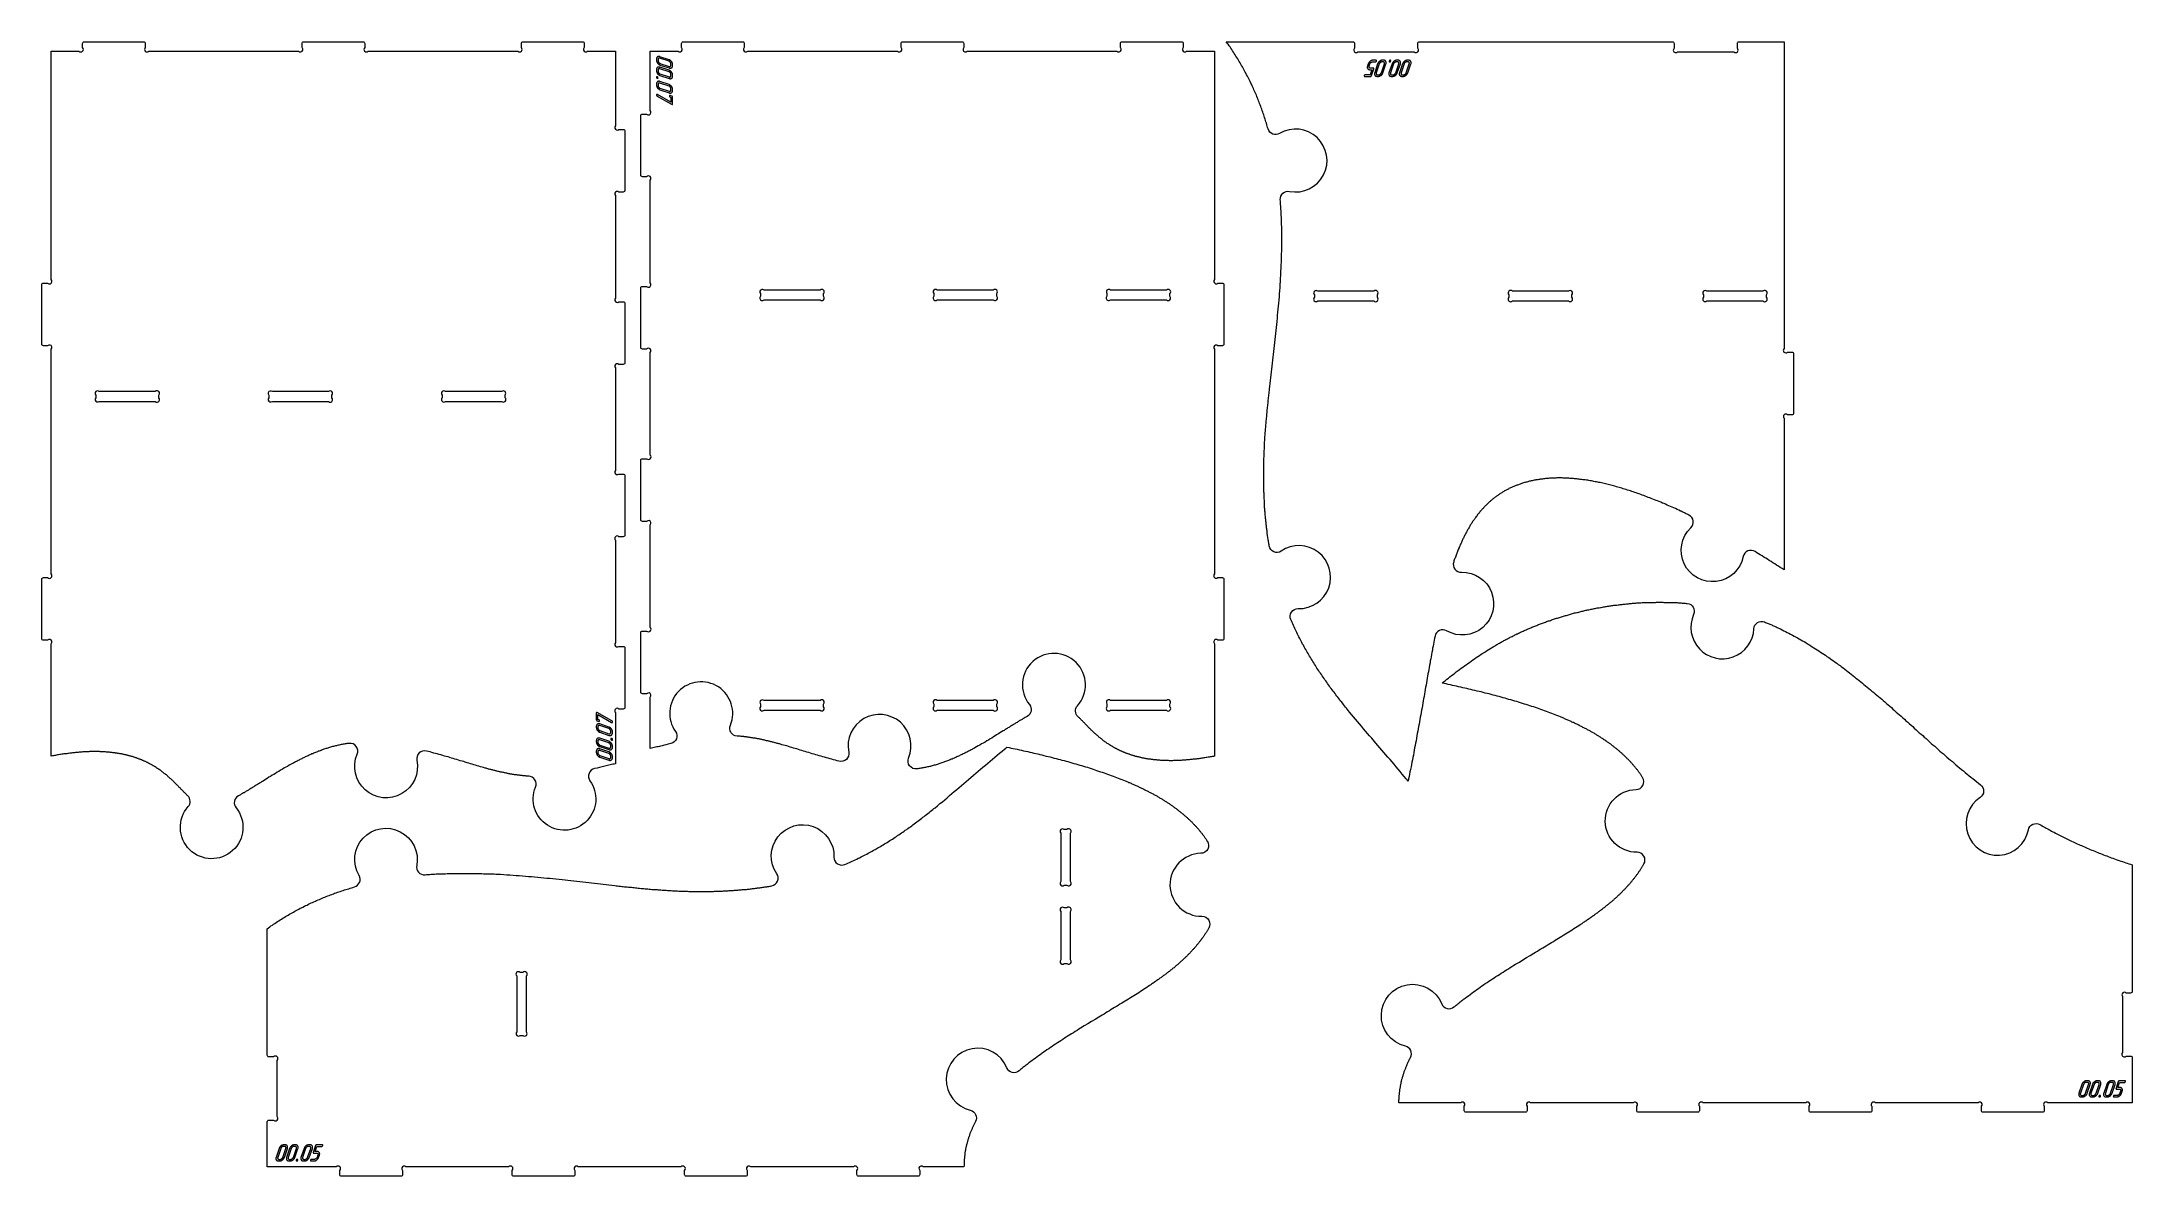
# Model space of a CAD drawing. Header units: millimetres. Extents: x 10 to 1344, y -734 to -10.
import ezdxf

# ---------------------------------------------------------------- set-up
doc = ezdxf.new("R2010")
doc.units = ezdxf.units.MM
doc.layers.add('Cut', color=7, linetype='Continuous', lineweight=0)
doc.layers.add('Mark', color=7, linetype='Continuous', lineweight=0)

msp = doc.modelspace()

# ---------------------------------------------------------------- linework, layer by layer
at = {"layer": 'Cut'}
for points in [[(16.2, -466.2), (16.2, -394.4, 1), (13.9, -392.2), (11.2, -392.2, -0.414214), (10.2, -391.2), (10.2, -353.2, -0.414214), (11.2, -352.2), (13.9, -352.2, 1), (16.2, -349.9), (16.2, -206.4, 1), (13.9, -204.2), (11.2, -204.2, -0.414214), (10.2, -203.2), (10.2, -165.2, -0.414214), (11.2, -164.2), (13.9, -164.2, 1), (16.2, -161.9), (16.2, -16.2), (33.9, -16.2, 1), (36.2, -13.9), (36.2, -11.2, -0.414214), (37.2, -10.2), (75.2, -10.2, -0.414214), (76.2, -11.2), (76.2, -13.9, 1), (78.4, -16.2), (173.9, -16.2, 1), (176.2, -13.9), (176.2, -11.2, -0.414214), (177.2, -10.2), (215.2, -10.2, -0.414214), (216.2, -11.2), (216.2, -13.9, 1), (218.4, -16.2), (313.9, -16.2, 1), (316.2, -13.9), (316.2, -11.2, -0.414214), (317.2, -10.2), (355.2, -10.2, -0.414214), (356.2, -11.2), (356.2, -13.9, 1), (358.4, -16.2), (376.2, -16.2), (376.2, -63.8, 1), (378.4, -66.1), (381.2, -66.1, -0.414214), (382.2, -67.1), (382.2, -105.1, -0.414213), (381.2, -106.1), (378.4, -106.1, 1), (376.2, -108.3), (376.2, -173.8, 1), (378.4, -176.1), (381.2, -176.1, -0.414214), (382.2, -177.1), (382.2, -215.1, -0.414214), (381.2, -216.1), (378.4, -216.1, 1), (376.2, -218.3), (376.2, -283.8, 1), (378.4, -286.1), (381.2, -286.1, -0.414214), (382.2, -287.1), (382.2, -325.1, -0.414214), (381.2, -326.1), (378.4, -326.1, 1), (376.2, -328.3), (376.2, -393.8, 1), (378.4, -396.1), (381.2, -396.1, -0.414214), (382.2, -397.1), (382.2, -435.1, -0.414214), (381.2, -436.1), (378.4, -436.1, 1), (376.2, -438.3), (376.2, -471.1), (375.3, -471.3), (374.5, -471.4), (373.6, -471.6), (372.8, -471.8), (371.9, -472), (371.1, -472.2), (370.3, -472.4), (369.4, -472.6), (368.6, -472.8), (367.8, -473), (366.1, -473.4), (364.5, -473.8), (362.9, -474.1, 0.532818), (359.9, -481.9, -1.696469), (325.2, -485.9, 0.51281), (320.9, -479), (320.5, -479), (320, -478.9), (319.6, -478.9), (319.2, -478.9), (318.8, -478.8), (318.4, -478.8), (317.9, -478.8), (317.5, -478.7), (317.1, -478.7), (316.7, -478.6), (316.2, -478.6), (315.8, -478.5), (315.4, -478.5), (314.9, -478.4), (314.5, -478.4), (314.1, -478.3), (313.6, -478.3), (313.2, -478.2), (312.7, -478.1), (312.3, -478.1), (311.8, -478), (311.4, -477.9), (310.9, -477.9), (310.5, -477.8), (310, -477.7), (309.6, -477.6), (309.1, -477.6), (308.7, -477.5), (308.2, -477.4), (307.8, -477.3), (307.3, -477.2), (306.8, -477.1), (306.4, -477), (305.9, -476.9), (305.4, -476.8), (305, -476.7), (304.5, -476.6), (304, -476.5), (303.5, -476.4), (303.1, -476.3), (302.6, -476.2), (302.1, -476.1), (301.6, -476), (301.1, -475.9), (300.6, -475.8), (300.1, -475.6), (299.7, -475.5), (299.2, -475.4), (298.7, -475.3), (298.2, -475.1), (297.7, -475), (297.2, -474.9), (296.7, -474.8), (296.2, -474.6), (295.7, -474.5), (295.2, -474.4), (294.7, -474.2), (294.2, -474.1), (293.6, -473.9), (293.1, -473.8), (292.1, -473.5), (291.1, -473.2), (290, -472.9), (289, -472.6), (287.9, -472.3), (286.9, -472), (285.8, -471.7), (284.8, -471.4), (283.7, -471), (282.6, -470.7), (281.5, -470.4), (280.4, -470.1), (279.4, -469.7), (278.3, -469.4), (277.2, -469.1), (276.1, -468.7), (275, -468.4), (273.8, -468.1), (272.7, -467.7), (271.6, -467.4), (270.5, -467.1), (269.4, -466.7), (268.2, -466.4), (267.1, -466.1), (266, -465.8), (264.8, -465.4), (263.7, -465.1), (262.5, -464.8), (261.4, -464.5), (260.2, -464.2), (259.1, -463.8), (257.9, -463.5), (256.8, -463.2), (255.6, -462.9, 0.553246), (249.5, -468.8, -1.35612), (211.4, -464.9, 0.57885), (206.2, -458), (205.6, -458.1), (204.9, -458.2), (204.3, -458.3), (203.7, -458.4), (203.1, -458.5), (202.5, -458.6), (201.8, -458.7), (201.2, -458.8), (200.6, -459), (200, -459.1), (199.4, -459.2), (198.7, -459.4), (198.1, -459.5), (197.5, -459.7), (196.9, -459.8), (196.3, -460), (195.7, -460.1), (195, -460.3), (194.4, -460.5), (193.8, -460.7), (193.2, -460.8), (192.6, -461), (192, -461.2), (191.4, -461.4), (190.8, -461.6), (190.2, -461.8), (189.6, -462), (189, -462.2), (188.4, -462.5), (187.8, -462.7), (187.2, -462.9), (186.6, -463.1), (186, -463.4), (185.4, -463.6), (184.8, -463.8), (184.2, -464.1), (183.6, -464.3), (183, -464.6), (182.4, -464.8), (181.8, -465.1), (181.2, -465.4), (180.7, -465.6), (180.1, -465.9), (179.5, -466.2), (178.9, -466.4), (178.3, -466.7), (177.7, -467), (177.2, -467.3), (176.6, -467.5), (176, -467.8), (175.4, -468.1), (174.9, -468.4), (174.3, -468.7), (173.7, -469), (173.1, -469.3), (172.6, -469.6), (172, -469.9), (171.4, -470.2), (170.9, -470.5), (170.3, -470.8), (169.7, -471.1), (169.2, -471.4), (168, -472), (166.9, -472.7), (165.8, -473.3), (164.7, -473.9), (163.6, -474.6), (162.5, -475.2), (161.4, -475.9), (160.4, -476.5), (159.3, -477.2), (158.2, -477.8), (157.2, -478.4), (156.1, -479.1), (155.1, -479.7), (154, -480.4), (153, -481), (152, -481.7), (150.9, -482.3), (150.4, -482.6), (149.9, -482.9), (149.4, -483.3), (148.9, -483.6), (148.4, -483.9), (147.9, -484.2), (147.4, -484.5), (146.9, -484.8), (146.4, -485.1), (145.9, -485.4), (145.4, -485.7), (145, -486), (144.5, -486.3), (144, -486.6), (143.5, -486.9), (143, -487.2), (142.5, -487.5), (142.1, -487.8), (141.6, -488.1), (141.1, -488.4), (140.6, -488.6), (140.2, -488.9), (139.7, -489.2), (139.2, -489.5), (138.8, -489.7), (138.3, -490), (137.9, -490.3), (137.4, -490.5), (136.9, -490.8), (136.5, -491.1), (136, -491.3), (135.6, -491.6, 0.466706), (134.1, -499.1, -2.155776), (103.6, -498.4, 0.40291), (103.3, -491.5), (103, -491.2), (102.7, -490.9), (102.4, -490.6), (102.1, -490.3), (101.8, -490), (101.5, -489.7), (101.1, -489.4), (100.8, -489), (100.5, -488.7), (100.2, -488.4), (99.9, -488.1), (99.6, -487.7), (99.2, -487.4), (98.9, -487.1), (98.6, -486.7), (98.3, -486.4), (97.9, -486.1), (97.6, -485.7), (97.2, -485.4), (96.9, -485), (96.6, -484.7), (96.2, -484.3), (95.9, -484), (95.5, -483.6), (95.1, -483.3), (94.8, -482.9), (94.4, -482.5), (94, -482.2), (93.7, -481.8), (93.3, -481.5), (92.9, -481.1), (92.5, -480.7), (92.1, -480.4), (91.7, -480), (91.3, -479.7), (90.9, -479.3), (90.5, -479), (90.1, -478.6), (89.7, -478.2), (89.2, -477.9), (88.8, -477.5), (88.3, -477.2), (87.9, -476.8), (87.5, -476.5), (87, -476.1), (86.5, -475.8), (86.1, -475.4), (85.6, -475.1), (85.1, -474.8), (84.6, -474.4), (84.1, -474.1), (83.6, -473.8), (83.1, -473.4), (82.6, -473.1), (82, -472.8), (81.8, -472.6), (81.5, -472.4), (81.2, -472.3), (81, -472.1), (80.7, -472), (80.4, -471.8), (80.2, -471.7), (79.9, -471.5), (79.6, -471.4), (79.3, -471.2), (79, -471), (78.7, -470.9), (78.4, -470.7), (78.2, -470.6), (77.9, -470.4), (77.6, -470.3), (77.3, -470.2), (77, -470), (76.7, -469.9), (76.4, -469.7), (76.1, -469.6), (75.8, -469.4), (75.4, -469.3), (75.1, -469.2), (74.8, -469), (74.5, -468.9), (74.2, -468.7), (73.9, -468.6), (73.5, -468.5), (73.2, -468.3), (72.9, -468.2), (72.6, -468.1), (72.2, -468), (71.9, -467.8), (71.6, -467.7), (71.2, -467.6), (70.9, -467.5), (70.5, -467.3), (70.2, -467.2), (69.8, -467.1), (69.5, -467), (69.1, -466.9), (68.8, -466.8), (68.4, -466.7), (68.1, -466.5), (67.7, -466.4), (67.3, -466.3), (67, -466.2), (66.6, -466.1), (66.2, -466), (65.8, -465.9), (65.5, -465.8), (65.1, -465.7), (64.7, -465.6), (64.3, -465.5), (63.9, -465.4), (63.5, -465.3), (63.1, -465.3), (62.7, -465.2), (62.3, -465.1), (61.9, -465), (61.5, -464.9), (61.1, -464.8), (60.7, -464.8), (60.3, -464.7), (59.9, -464.6), (59.5, -464.5), (59, -464.5), (58.6, -464.4), (58.2, -464.3), (57.8, -464.3), (57.3, -464.2), (56.9, -464.1), (56.4, -464.1), (56, -464), (55.6, -464), (55.1, -463.9), (54.7, -463.9), (54.2, -463.8), (53.7, -463.8), (53.3, -463.7), (52.8, -463.7), (52.4, -463.6), (51.9, -463.6), (51.4, -463.6), (50.9, -463.5), (50.5, -463.5), (50, -463.5), (49.5, -463.4), (49, -463.4), (48.5, -463.4), (48, -463.4), (47.5, -463.4), (47, -463.3), (46.5, -463.3), (46, -463.3), (45.5, -463.3), (45, -463.3), (44.5, -463.3), (43.9, -463.3), (43.4, -463.3), (42.9, -463.3), (42.4, -463.3), (41.8, -463.3), (41.3, -463.3), (40.7, -463.3), (40.2, -463.4), (39.7, -463.4), (39.1, -463.4), (38.6, -463.4), (38, -463.4), (37.4, -463.5), (36.9, -463.5), (36.3, -463.5), (35.7, -463.6), (35.2, -463.6), (34.6, -463.7), (34, -463.7), (33.4, -463.8), (32.8, -463.8), (32.2, -463.9), (31.6, -463.9), (31, -464), (30.4, -464), (29.8, -464.1), (29.2, -464.2), (28.6, -464.3), (28, -464.3), (27.3, -464.4), (26.7, -464.5), (26.1, -464.6), (25.5, -464.7), (24.8, -464.7), (24.2, -464.8), (23.5, -464.9), (22.9, -465), (22.2, -465.1), (21.6, -465.2), (20.9, -465.3), (20.2, -465.4), (19.6, -465.6), (18.9, -465.7), (18.2, -465.8), (17.6, -465.9), (16.9, -466)], [(398.4, -16.2), (416.1, -16.2, 1), (418.4, -13.9), (418.4, -11.2, -0.414214), (419.4, -10.2), (457.4, -10.2, -0.414214), (458.4, -11.2), (458.4, -13.9, 1), (460.6, -16.2), (556.1, -16.2, 1), (558.4, -13.9), (558.4, -11.2, -0.414214), (559.4, -10.2), (597.4, -10.2, -0.414214), (598.4, -11.2), (598.4, -13.9, 1), (600.6, -16.2), (696.1, -16.2, 1), (698.4, -13.9), (698.4, -11.2, -0.414214), (699.4, -10.2), (737.4, -10.2, -0.414214), (738.4, -11.2), (738.4, -13.9, 1), (740.6, -16.2), (758.4, -16.2), (758.4, -161.9, 1), (760.6, -164.2), (763.4, -164.2, -0.414214), (764.4, -165.2), (764.4, -203.2, -0.414214), (763.4, -204.2), (760.6, -204.2, 1), (758.4, -206.4), (758.4, -349.9, 1), (760.6, -352.2), (763.4, -352.2, -0.414214), (764.4, -353.2), (764.4, -391.2, -0.414214), (763.4, -392.2), (760.6, -392.2, 1), (758.4, -394.4), (758.4, -466.2), (757.7, -466.3), (757, -466.4), (756.3, -466.6), (755.6, -466.7), (755, -466.8), (754.3, -466.9), (753.6, -467), (753, -467.1), (752.3, -467.2), (751.7, -467.3), (751, -467.4), (750.4, -467.5), (749.7, -467.6), (749.1, -467.7), (748.5, -467.8), (747.8, -467.9), (747.2, -467.9), (746.6, -468), (746, -468.1), (745.4, -468.2), (744.7, -468.2), (744.1, -468.3), (743.5, -468.4), (742.9, -468.4), (742.3, -468.5), (741.7, -468.5), (741.2, -468.6), (740.6, -468.6), (740, -468.7), (739.4, -468.7), (738.8, -468.8), (738.3, -468.8), (737.7, -468.8), (737.1, -468.9), (736.6, -468.9), (736, -468.9), (735.5, -469), (734.9, -469), (734.4, -469), (733.8, -469), (733.3, -469), (732.7, -469), (732.2, -469), (731.7, -469.1), (731.2, -469.1), (730.6, -469.1), (730.1, -469.1), (729.6, -469.1), (729.1, -469), (728.6, -469), (728.1, -469), (727.6, -469), (727.1, -469), (726.6, -469), (726.1, -469), (725.6, -468.9), (725.1, -468.9), (724.6, -468.9), (724.1, -468.9), (723.6, -468.8), (723.2, -468.8), (722.7, -468.8), (722.2, -468.7), (721.8, -468.7), (721.3, -468.6), (720.8, -468.6), (720.4, -468.5), (719.9, -468.5), (719.5, -468.5), (719, -468.4), (718.6, -468.3), (718.1, -468.3), (717.7, -468.2), (717.3, -468.2), (716.8, -468.1), (716.4, -468), (716, -468), (715.6, -467.9), (715.1, -467.8), (714.7, -467.8), (714.3, -467.7), (713.9, -467.6), (713.5, -467.5), (713.1, -467.5), (712.7, -467.4), (712.3, -467.3), (711.9, -467.2), (711.5, -467.1), (711.1, -467), (710.7, -466.9), (710.3, -466.8), (709.9, -466.7), (709.5, -466.7), (709.1, -466.6), (708.8, -466.5), (708.4, -466.4), (708, -466.3), (707.6, -466.2), (707.3, -466), (706.9, -465.9), (706.5, -465.8), (706.2, -465.7), (705.8, -465.6), (705.5, -465.5), (705.1, -465.4), (704.8, -465.3), (704.4, -465.1), (704.1, -465), (703.7, -464.9), (703.4, -464.8), (703, -464.7), (702.7, -464.5), (702.4, -464.4), (702, -464.3), (701.7, -464.2), (701.4, -464), (701.1, -463.9), (700.7, -463.8), (700.4, -463.6), (700.1, -463.5), (699.8, -463.4), (699.5, -463.2), (699.2, -463.1), (698.8, -462.9), (698.5, -462.8), (698.2, -462.7), (697.9, -462.5), (697.6, -462.4), (697.3, -462.2), (697, -462.1), (696.7, -461.9), (696.4, -461.8), (696.1, -461.6), (695.9, -461.5), (695.6, -461.3), (695.3, -461.2), (695, -461), (694.7, -460.9), (694.4, -460.7), (694.2, -460.6), (693.9, -460.4), (693.6, -460.3), (693.4, -460.1), (693.1, -459.9), (692.8, -459.8), (692.5, -459.6), (692, -459.3), (691.5, -459), (691, -458.6), (690.5, -458.3), (690, -458), (689.5, -457.6), (689, -457.3), (688.5, -457), (688.1, -456.6), (687.6, -456.3), (687.1, -455.9), (686.7, -455.6), (686.2, -455.2), (685.8, -454.9), (685.4, -454.5), (684.9, -454.2), (684.5, -453.8), (684.1, -453.5), (683.7, -453.1), (683.3, -452.7), (682.9, -452.4), (682.5, -452), (682.1, -451.7), (681.7, -451.3), (681.3, -450.9), (680.9, -450.6), (680.6, -450.2), (680.2, -449.9), (679.8, -449.5), (679.5, -449.2), (679.1, -448.8), (678.7, -448.5), (678.4, -448.1), (678, -447.8), (677.7, -447.4), (677.3, -447.1), (677, -446.7), (676.7, -446.4), (676.3, -446), (676, -445.7), (675.7, -445.3), (675.4, -445), (675, -444.7), (674.7, -444.3), (674.4, -444), (674.1, -443.7), (673.8, -443.4), (673.4, -443.1), (673.1, -442.7), (672.8, -442.4), (672.5, -442.1), (672.2, -441.8), (671.9, -441.5), (671.6, -441.2), (671.3, -440.9, -0.40257), (671, -434, 2.155001), (640.3, -433.3, -0.46627), (638.9, -440.8), (638.4, -441.1), (638, -441.3), (637.5, -441.6), (637, -441.9), (636.6, -442.1), (636.1, -442.4), (635.7, -442.7), (635.2, -442.9), (634.7, -443.2), (634.3, -443.5), (633.8, -443.7), (633.3, -444), (632.9, -444.3), (632.4, -444.6), (631.9, -444.9), (631.4, -445.2), (631, -445.5), (630.5, -445.8), (630, -446.1), (629.5, -446.4), (629, -446.7), (628.5, -447), (628, -447.3), (627.6, -447.6), (627.1, -447.9), (626.6, -448.2), (626.1, -448.5), (625.6, -448.8), (625.1, -449.1), (624.6, -449.4), (624.1, -449.8), (623.5, -450.1), (622.5, -450.7), (621.5, -451.3), (620.5, -452), (619.4, -452.6), (618.4, -453.3), (617.3, -453.9), (616.3, -454.6), (615.2, -455.2), (614.1, -455.9), (613.1, -456.5), (612, -457.2), (610.9, -457.8), (609.8, -458.4), (608.7, -459.1), (607.6, -459.7), (606.5, -460.3), (605.4, -460.9), (604.8, -461.2), (604.2, -461.6), (603.7, -461.9), (603.1, -462.2), (602.6, -462.5), (602, -462.8), (601.4, -463.1), (600.8, -463.4), (600.3, -463.6), (599.7, -463.9), (599.1, -464.2), (598.6, -464.5), (598, -464.8), (597.4, -465.1), (596.8, -465.4), (596.2, -465.6), (595.7, -465.9), (595.1, -466.2), (594.5, -466.4), (593.9, -466.7), (593.3, -467), (592.7, -467.2), (592.2, -467.5), (591.6, -467.7), (591, -468), (590.4, -468.2), (589.8, -468.5), (589.2, -468.7), (588.6, -469), (588, -469.2), (587.4, -469.4), (586.8, -469.6), (586.2, -469.9), (585.6, -470.1), (585, -470.3), (584.4, -470.5), (583.8, -470.7), (583.2, -470.9), (582.6, -471.1), (582, -471.3), (581.4, -471.5), (580.8, -471.7), (580.2, -471.9), (579.6, -472), (579, -472.2), (578.3, -472.4), (577.7, -472.5), (577.1, -472.7), (576.5, -472.8), (575.9, -473), (575.3, -473.1), (574.7, -473.2), (574, -473.4), (573.4, -473.5), (572.8, -473.6), (572.2, -473.7), (571.6, -473.8), (571, -473.9), (570.3, -474), (569.7, -474.1), (569.1, -474.2), (568.5, -474.3, -0.578581), (563.2, -467.4, 1.353106), (525, -463.6, -0.552745), (518.8, -469.4), (517.7, -469.1), (516.5, -468.8), (515.4, -468.5), (514.2, -468.2), (513.1, -467.9), (511.9, -467.5), (510.8, -467.2), (509.6, -466.9), (508.5, -466.6), (507.4, -466.2), (506.2, -465.9), (505.1, -465.6), (504, -465.3), (502.9, -464.9), (501.8, -464.6), (500.6, -464.3), (499.5, -463.9), (498.4, -463.6), (497.3, -463.3), (496.2, -462.9), (495.1, -462.6), (494.1, -462.3), (493, -462), (491.9, -461.6), (490.8, -461.3), (489.8, -461), (488.7, -460.7), (487.6, -460.4), (486.6, -460), (485.5, -459.7), (484.5, -459.4), (483.5, -459.1), (482.4, -458.9), (481.4, -458.6), (480.9, -458.4), (480.4, -458.3), (479.9, -458.1), (479.4, -458), (478.9, -457.9), (478.4, -457.7), (477.9, -457.6), (477.4, -457.5), (476.9, -457.3), (476.4, -457.2), (475.9, -457.1), (475.4, -457), (474.9, -456.8), (474.4, -456.7), (473.9, -456.6), (473.5, -456.5), (473, -456.4), (472.5, -456.3), (472, -456.1), (471.5, -456), (471.1, -455.9), (470.6, -455.8), (470.1, -455.7), (469.6, -455.6), (469.2, -455.5), (468.7, -455.4), (468.2, -455.3), (467.8, -455.2), (467.3, -455.1), (466.8, -455.1), (466.4, -455), (465.9, -454.9), (465.5, -454.8), (465, -454.7), (464.6, -454.7), (464.1, -454.6), (463.7, -454.5), (463.2, -454.4), (462.8, -454.4), (462.3, -454.3), (461.9, -454.2), (461.4, -454.2), (461, -454.1), (460.6, -454), (460.1, -454), (459.7, -453.9), (459.3, -453.9), (458.8, -453.8), (458.4, -453.8), (458, -453.7), (457.5, -453.7), (457.1, -453.6), (456.7, -453.6), (456.3, -453.6), (455.8, -453.5), (455.4, -453.5), (455, -453.5), (454.6, -453.4), (454.2, -453.4), (453.8, -453.4, -0.512083), (449.5, -446.5, 1.6936), (414.5, -450.5, -0.532267), (411.6, -458.2), (409.9, -458.6), (408.3, -459), (406.7, -459.4), (405.9, -459.6), (405, -459.8), (404.2, -460), (403.4, -460.2), (402.6, -460.3), (401.7, -460.5), (400.9, -460.7), (400, -460.9), (399.2, -461.1), (398.4, -461.3), (398.4, -428.5, 1), (396.1, -426.3), (393.4, -426.3, -0.414214), (392.4, -425.3), (392.4, -387.3, -0.414214), (393.4, -386.3), (396.1, -386.3, 1), (398.4, -384), (398.4, -318.5, 1), (396.1, -316.3), (393.4, -316.3, -0.414214), (392.4, -315.3), (392.4, -277.3, -0.414214), (393.4, -276.3), (396.1, -276.3, 1), (398.4, -274), (398.4, -208.5, 1), (396.1, -206.3), (393.4, -206.3, -0.414214), (392.4, -205.3), (392.4, -167.3, -0.414214), (393.4, -166.3), (396.1, -166.3, 1), (398.4, -164), (398.4, -98.5, 1), (396.1, -96.3), (393.4, -96.3, -0.414214), (392.4, -95.3), (392.4, -57.3, -0.414214), (393.4, -56.3), (396.1, -56.3, 1), (398.4, -54)], [(1121.8, -347.3), (1120.6, -346.5), (1119.4, -345.8), (1118.2, -345), (1117, -344.2), (1115.9, -343.5), (1114.7, -342.7), (1113.5, -342), (1112.4, -341.3), (1111.2, -340.5), (1110.1, -339.8), (1108.9, -339.1), (1107.8, -338.4), (1106.6, -337.7), (1105.5, -337), (1104.4, -336.3), (1103.3, -335.6, 0.520085), (1095.7, -338.8, -1.360378), (1062.3, -320.4, 0.522613), (1061.1, -312.3), (1060.5, -312), (1060, -311.7), (1059.4, -311.5), (1058.9, -311.2), (1058.3, -310.9), (1057.8, -310.7), (1057.3, -310.4), (1056.7, -310.2), (1056.2, -309.9), (1055.7, -309.7), (1054.6, -309.2), (1053.5, -308.7), (1052.5, -308.2), (1051.4, -307.7), (1050.4, -307.3), (1049.3, -306.8), (1048.3, -306.3), (1047.2, -305.9), (1046.2, -305.4), (1045.2, -305), (1044.2, -304.6), (1043.1, -304.1), (1042.1, -303.7), (1041.1, -303.3), (1040.1, -302.9), (1039.1, -302.5), (1038.1, -302.1), (1037.1, -301.7), (1036.2, -301.3), (1035.2, -301), (1034.2, -300.6), (1033.2, -300.2), (1032.3, -299.9), (1031.3, -299.5), (1030.4, -299.2), (1029.4, -298.8), (1028.5, -298.5), (1027.5, -298.2), (1026.6, -297.8), (1025.6, -297.5), (1024.7, -297.2), (1023.8, -296.9), (1022.9, -296.6), (1021.9, -296.3), (1021, -296), (1020.1, -295.7), (1019.2, -295.5), (1018.3, -295.2), (1017.4, -294.9), (1016.5, -294.7), (1015.7, -294.4), (1014.8, -294.2), (1013.9, -293.9), (1013, -293.7), (1012.2, -293.5), (1011.3, -293.2), (1010.4, -293), (1009.6, -292.8), (1008.7, -292.6), (1007.9, -292.4), (1007, -292.2), (1006.2, -292), (1005.4, -291.8), (1004.5, -291.6), (1003.7, -291.5), (1002.9, -291.3), (1002.1, -291.1), (1001.3, -291), (1000.5, -290.8), (999.7, -290.7), (998.9, -290.5), (998.1, -290.4), (997.3, -290.3), (996.5, -290.1), (995.7, -290), (994.9, -289.9), (994.1, -289.8), (993.4, -289.7), (992.6, -289.6), (991.8, -289.5), (991.1, -289.4), (990.3, -289.3), (989.6, -289.2), (988.8, -289.2), (988.1, -289.1), (987.4, -289), (986.6, -289), (985.9, -288.9), (985.2, -288.9), (984.5, -288.8), (983.7, -288.8), (983, -288.7), (982.3, -288.7), (981.6, -288.7), (980.9, -288.7), (980.2, -288.6), (979.5, -288.6), (978.8, -288.6), (978.1, -288.6), (977.5, -288.6), (976.8, -288.6), (976.1, -288.7), (975.4, -288.7), (974.8, -288.7), (974.1, -288.7), (973.5, -288.8), (972.8, -288.8), (972.2, -288.8), (971.5, -288.9), (970.9, -288.9), (970.2, -289), (969.6, -289), (969, -289.1), (968.3, -289.2), (967.7, -289.3), (967.1, -289.3), (966.5, -289.4), (965.9, -289.5), (965.3, -289.6), (964.7, -289.7), (964.1, -289.8), (963.5, -289.9), (962.9, -290), (962.3, -290.1), (961.7, -290.2), (961.1, -290.4), (960.5, -290.5), (960, -290.6), (959.4, -290.7), (958.8, -290.9), (958.3, -291), (957.7, -291.2), (957.2, -291.3), (956.6, -291.5), (956.1, -291.6), (955.5, -291.8), (955, -292), (954.4, -292.1), (953.9, -292.3), (953.4, -292.5), (952.8, -292.7), (952.3, -292.9), (951.8, -293.1), (951.3, -293.3), (950.8, -293.5), (950.3, -293.7), (949.8, -293.9), (949.3, -294.1), (948.8, -294.3), (948.3, -294.5), (947.8, -294.7), (947.3, -295), (946.8, -295.2), (946.3, -295.4), (945.9, -295.7), (945.4, -295.9), (944.9, -296.2), (944.4, -296.4), (944, -296.7), (943.5, -296.9), (943.1, -297.2), (942.6, -297.4), (942.2, -297.7), (941.7, -298), (941.3, -298.3), (940.8, -298.6), (940.4, -298.8), (940, -299.1), (939.5, -299.4), (939.1, -299.7), (938.7, -300), (938.3, -300.3), (937.8, -300.6), (937.4, -300.9), (937, -301.3), (936.6, -301.6), (936.2, -301.9), (935.8, -302.2), (935.4, -302.5), (935, -302.9), (934.6, -303.2), (934.2, -303.6), (933.8, -303.9), (933.5, -304.3), (933.1, -304.6), (932.7, -305), (932.3, -305.3), (931.9, -305.7), (931.6, -306.1), (931.2, -306.4), (930.8, -306.8), (930.5, -307.2), (930.1, -307.6), (929.8, -308), (929.4, -308.3), (929, -308.7), (928.7, -309.1), (928.4, -309.5), (928, -309.9), (927.7, -310.4), (927.3, -310.8), (927, -311.2), (926.7, -311.6), (926.3, -312), (926, -312.5), (925.7, -312.9), (925.3, -313.3), (925, -313.8), (924.7, -314.2), (924.4, -314.6), (924.1, -315.1), (923.8, -315.5), (923.5, -316), (923.1, -316.5), (922.8, -316.9), (922.5, -317.4), (922.2, -317.9), (921.9, -318.3), (921.6, -318.8), (921.4, -319.3), (921.1, -319.8), (920.8, -320.3), (920.5, -320.8), (920.2, -321.3), (919.9, -321.8), (919.6, -322.3), (919.4, -322.8), (919.1, -323.3), (918.8, -323.8), (918.5, -324.3), (918.3, -324.9), (918, -325.4), (917.7, -325.9), (917.5, -326.4), (917.2, -327), (916.9, -327.5), (916.7, -328.1), (916.4, -328.6), (916.2, -329.2), (915.9, -329.7), (915.7, -330.3), (915.4, -330.8), (915.2, -331.4), (914.9, -332), (914.7, -332.5), (914.4, -333.1), (914.2, -333.7), (913.9, -334.3), (913.7, -334.9), (913.5, -335.5), (913.2, -336.1), (913, -336.7), (912.8, -337.3), (912.5, -337.9), (912.3, -338.5), (912.1, -339.1), (911.9, -339.7), (911.6, -340.3), (911.4, -340.9), (911.2, -341.6), (911, -342.2, 0.525054), (915.9, -348.8, -1.321602), (906.5, -386.2, 0.51379), (899.1, -389.5), (898.8, -390.8), (898.6, -392.1), (898.3, -393.4), (898.1, -394.7), (897.9, -396), (897.6, -397.3), (897.4, -398.6), (897.1, -400), (896.9, -401.3), (896.6, -402.7), (896.4, -404), (896.1, -405.4), (895.9, -406.7), (895.6, -408.1), (895.4, -409.5), (895.1, -410.9), (894.9, -412.3), (894.6, -413.7), (894.4, -415.1), (894.1, -416.5), (893.9, -417.9), (893.6, -419.3), (893.4, -420.8), (893.1, -422.2), (892.9, -423.6), (892.6, -425.1), (892.3, -426.5), (892.1, -428), (891.8, -429.5), (891.6, -430.9), (891.3, -432.4), (891.1, -433.9), (890.8, -435.3), (890.5, -436.8), (890.3, -438.3), (890, -439.8), (889.7, -441.3), (889.5, -442.8), (889.2, -444.3), (888.9, -445.8), (888.6, -447.3), (888.4, -448.8), (888.1, -450.3), (887.8, -451.8), (887.5, -453.3), (887.3, -454.8), (887, -456.3), (886.7, -457.8), (886.4, -459.4), (886.1, -460.9), (885.8, -462.4), (885.5, -463.9), (885.3, -465.5), (885, -467), (884.7, -468.5), (884.4, -470), (884.1, -471.5), (883.8, -473.1), (883.5, -474.6), (883.1, -476.1), (882.8, -477.6), (882.5, -479.2), (882.2, -480.7), (881.9, -482.2), (881.3, -481.4), (880.6, -480.7), (879.4, -479.1), (878.1, -477.6), (876.8, -476), (875.5, -474.5), (874.3, -473), (873, -471.4), (871.7, -469.9), (870.4, -468.4), (869.1, -466.9), (867.8, -465.4), (866.5, -463.8), (863.9, -460.8), (861.3, -457.8), (858.7, -454.7), (857.4, -453.2), (856.1, -451.7), (854.8, -450.2), (853.5, -448.7), (852.2, -447.1), (850.9, -445.6), (849.6, -444.1), (848.4, -442.6), (847.1, -441), (845.8, -439.5), (844.5, -438), (843.3, -436.4), (842.7, -435.6), (842, -434.9), (841.4, -434.1), (840.8, -433.3), (840.2, -432.5), (839.6, -431.7), (838.9, -431), (838.3, -430.2), (837.7, -429.4), (837.1, -428.6), (836.5, -427.8), (835.9, -427), (835.3, -426.2), (834.7, -425.4), (834.1, -424.7), (833.5, -423.9), (832.9, -423.1), (832.3, -422.3), (831.7, -421.5), (831.2, -420.7), (830.6, -419.8), (830, -419), (829.4, -418.2), (828.9, -417.4), (828.3, -416.6), (827.7, -415.8), (827.2, -415), (826.6, -414.1), (826, -413.3), (825.5, -412.5), (824.9, -411.7), (824.4, -410.8), (823.8, -410), (823.3, -409.2), (822.8, -408.3), (822.2, -407.5), (821.7, -406.7), (821.2, -405.8), (820.7, -405), (820.1, -404.1), (819.6, -403.3), (819.1, -402.4), (818.6, -401.5), (818.1, -400.7), (817.6, -399.8), (817.1, -398.9), (816.6, -398.1), (816.1, -397.2), (815.6, -396.3), (815.1, -395.4), (814.6, -394.6), (814.2, -393.7), (813.7, -392.8), (813.2, -391.9), (812.8, -391), (812.3, -390.1), (811.8, -389.2), (811.4, -388.3), (810.9, -387.3), (810.5, -386.4), (810, -385.5), (809.6, -384.6), (809.2, -383.7), (808.7, -382.7), (808.3, -381.8), (807.9, -380.8), (807.5, -379.9), (807.1, -379, -0.5489), (811.8, -372, 1.375218), (801, -335.3, -0.546759), (793.3, -332), (793.2, -331.3), (793.1, -330.7), (793, -330.1), (792.9, -329.5), (792.8, -328.8), (792.7, -328.2), (792.6, -327.6), (792.5, -326.9), (792.4, -326.3), (792.3, -325.6), (792.2, -325), (792.1, -324.4), (792.1, -323.7), (792, -323.1), (791.9, -322.4), (791.8, -321.8), (791.7, -321.1), (791.6, -320.5), (791.6, -319.8), (791.5, -319.1), (791.4, -318.5), (791.3, -317.8), (791.3, -317.1), (791.2, -316.5), (791.1, -315.8), (791.1, -315.1), (791, -314.5), (790.9, -313.8), (790.9, -313.1), (790.8, -312.4), (790.8, -311.8), (790.7, -311.1), (790.7, -310.4), (790.6, -309.7), (790.5, -309), (790.5, -308.3), (790.4, -307.6), (790.4, -306.9), (790.4, -306.2), (790.3, -305.5), (790.3, -304.8), (790.2, -304.1), (790.2, -303.4), (790.2, -302.7), (790.1, -302), (790.1, -301.3), (790, -300.6), (790, -299.9), (790, -299.2), (790, -298.4), (789.9, -297.7), (789.9, -297), (789.9, -296.3), (789.9, -295.6), (789.9, -294.8), (789.8, -294.1), (789.8, -293.4), (789.8, -292.6), (789.8, -291.9), (789.8, -291.1), (789.8, -290.4), (789.8, -289.7), (789.8, -288.9), (789.8, -288.2), (789.8, -287.4), (789.8, -286.7), (789.8, -285.9), (789.8, -285.1), (789.8, -284.4), (789.8, -283.6), (789.8, -282.9), (789.8, -282.1), (789.8, -281.3), (789.8, -280.5), (789.8, -279.8), (789.9, -279), (789.9, -278.2), (789.9, -277.4), (789.9, -276.7), (789.9, -275.9), (790, -275.1), (790, -274.3), (790, -273.5), (790.1, -272.7), (790.1, -271.9), (790.1, -271.1), (790.2, -270.3), (790.2, -269.5), (790.2, -268.7), (790.3, -267.9), (790.3, -267.1), (790.4, -266.3), (790.4, -265.5), (790.5, -264.6), (790.5, -263.8), (790.6, -263), (790.6, -262.2), (790.7, -261.3), (790.8, -260.5), (790.8, -259.7), (790.9, -258.8), (790.9, -258), (791, -257.2), (791.1, -256.3), (791.2, -255.5), (791.2, -254.6), (791.3, -253.8), (791.4, -252.9), (791.4, -252.1), (791.5, -251.2), (791.6, -250.4), (791.7, -249.5), (791.8, -248.6), (791.8, -247.8), (791.9, -246.9), (792, -246), (792.1, -245.2), (792.2, -244.3), (792.3, -243.4), (792.4, -242.5), (792.5, -241.7), (792.6, -240.8), (792.6, -239.9), (792.7, -239), (792.8, -238.1), (792.9, -237.2), (793, -236.3), (793.1, -235.5), (793.2, -234.6), (793.3, -233.7), (793.4, -232.8), (793.5, -231.9), (793.7, -230.1), (793.9, -228.2), (794.1, -226.4), (794.4, -224.6), (794.6, -222.8), (794.8, -220.9), (795, -219.1), (795.2, -217.2), (795.4, -215.3), (795.6, -213.5), (795.9, -211.6), (796.1, -209.7), (796.3, -207.8), (796.5, -205.9), (796.7, -204), (796.9, -202.1), (797.1, -200.2), (797.4, -198.3), (797.6, -196.4), (797.8, -194.5), (798, -192.6), (798.2, -190.6), (798.4, -188.7), (798.5, -186.7), (798.7, -184.8), (798.9, -182.8), (799.1, -180.9), (799.3, -178.9), (799.4, -177), (799.6, -175), (799.8, -173), (799.9, -171.1), (800.1, -169.1), (800.2, -167.1), (800.3, -165.1), (800.5, -163.1), (800.6, -161.2), (800.7, -159.2), (800.7, -158.2), (800.8, -157.2), (800.8, -156.2), (800.9, -155.2), (800.9, -154.2), (801, -153.2), (801, -152.2), (801.1, -151.2), (801.1, -150.2), (801.1, -149.2), (801.2, -148.2), (801.2, -147.2), (801.2, -146.2), (801.2, -145.2), (801.3, -144.2), (801.3, -143.2), (801.3, -142.2), (801.3, -141.2), (801.3, -140.2), (801.3, -139.2), (801.3, -138.2), (801.3, -137.2), (801.3, -136.2), (801.3, -135.2), (801.3, -134.2), (801.3, -133.2), (801.3, -132.1), (801.3, -131.1), (801.3, -130.1), (801.3, -129.1), (801.3, -128.1), (801.2, -127.1), (801.2, -126.1), (801.2, -125.1), (801.1, -124.1), (801.1, -123.1), (801.1, -122.1), (801, -121.1), (801, -120.1), (800.9, -119.1), (800.9, -118.1), (800.8, -117.1), (800.8, -116.1), (800.7, -115.1), (800.6, -114.1), (800.6, -113), (800.5, -112), (800.4, -111, -0.495286), (806.3, -105.7, 1.448315), (799.9, -68.7, -0.491702), (792.6, -65.8), (792.3, -64.9), (792.1, -64), (791.8, -63.1), (791.5, -62.2), (791.2, -61.3), (791, -60.4), (790.7, -59.5), (790.4, -58.6), (790.1, -57.7), (789.8, -56.8), (789.5, -55.9), (789.2, -55), (788.9, -54.1), (788.5, -53.2), (788.2, -52.3), (787.9, -51.4), (787.6, -50.5), (787.2, -49.6), (786.9, -48.7), (786.5, -47.9), (786.2, -47), (785.8, -46.1), (785.5, -45.2), (785.1, -44.3), (784.7, -43.5), (784.3, -42.6), (784, -41.7), (783.6, -40.8), (783.2, -39.9), (782.8, -39.1), (782.4, -38.2), (782, -37.3), (781.5, -36.5), (781.1, -35.6), (780.7, -34.7), (780.3, -33.9), (779.8, -33), (779.4, -32.1), (778.9, -31.3), (778.5, -30.4), (778, -29.5), (777.6, -28.7), (777.1, -27.8), (776.6, -27), (776.2, -26.1), (775.7, -25.3), (775.2, -24.4), (774.7, -23.6), (774.2, -22.7), (773.7, -21.9), (773.2, -21), (772.6, -20.2), (772.1, -19.3), (771.6, -18.5), (771, -17.7), (770.5, -16.8), (769.9, -16), (769.4, -15.2), (768.8, -14.3), (768.3, -13.5), (767.7, -12.7), (767.1, -11.8), (766.5, -11), (765.9, -10.2), (846.7, -10.2, -0.414214), (847.7, -11.2), (847.7, -14.3, 1), (849.9, -16.6), (885.8, -16.6, 1), (888.1, -14.3), (888.1, -11.2, -0.414214), (889.1, -10.2), (1050.6, -10.2, -0.414214), (1051.6, -11.2), (1051.6, -14.3, 1), (1053.8, -16.6), (1089.7, -16.6, 1), (1092, -14.3), (1092, -11.2, -0.414214), (1093, -10.2), (1121.8, -10.2), (1121.8, -206, 1), (1124, -208.3), (1126.8, -208.3, -0.414214), (1127.8, -209.3), (1127.8, -247.3, -0.414214), (1126.8, -248.3), (1124, -248.3, 1), (1121.8, -250.5)], [(471, -168.7, 1), (468.8, -170.9), (468.8, -172.6, 1), (471, -174.9), (506.7, -174.9, 1), (509, -172.6), (509, -170.9, 1), (506.7, -168.7)], [(581.5, -168.7, 1), (579.3, -170.9), (579.3, -172.6, 1), (581.5, -174.9), (617.2, -174.9, 1), (619.5, -172.6), (619.5, -170.9, 1), (617.2, -168.7)], [(692, -168.7, 1), (689.8, -170.9), (689.8, -172.6, 1), (692, -174.9), (727.7, -174.9, 1), (730, -172.6), (730, -170.9, 1), (727.7, -168.7)], [(824.3, -169.4, 1), (822.1, -171.6), (822.1, -173.3, 1), (824.3, -175.6), (860, -175.6, 1), (862.3, -173.3), (862.3, -171.6, 1), (860, -169.4)], [(948.5, -169.4, 1), (946.2, -171.6), (946.2, -173.3, 1), (948.5, -175.6), (984.2, -175.6, 1), (986.4, -173.3), (986.4, -171.6, 1), (984.2, -169.4)], [(1072.6, -169.4, 1), (1070.4, -171.6), (1070.4, -173.3, 1), (1072.6, -175.6), (1108.3, -175.6, 1), (1110.6, -173.3), (1110.6, -171.6, 1), (1108.3, -169.4)], [(82.5, -239.7, 1), (84.8, -237.4), (84.8, -235.7, 1), (82.5, -233.5), (46.8, -233.5, 1), (44.6, -235.7), (44.6, -237.4, 1), (46.8, -239.7)], [(193, -239.7, 1), (195.3, -237.4), (195.3, -235.7, 1), (193, -233.5), (157.3, -233.5, 1), (155.1, -235.7), (155.1, -237.4, 1), (157.3, -239.7)], [(303.5, -239.7, 1), (305.8, -237.4), (305.8, -235.7, 1), (303.5, -233.5), (267.8, -233.5, 1), (265.6, -235.7), (265.6, -237.4, 1), (267.8, -239.7)], [(876.1, -687.5), (876.1, -687), (876.1, -686.5), (876.1, -686), (876.1, -685.5), (876.2, -685), (876.2, -684.5), (876.2, -684.1), (876.2, -683.6), (876.3, -683.1), (876.3, -682.6), (876.4, -682.1), (876.4, -681.7), (876.4, -681.2), (876.5, -680.7), (876.6, -680.2), (876.6, -679.8), (876.7, -679.3), (876.7, -678.8), (876.8, -678.4), (876.9, -677.9), (877, -677.4), (877, -677), (877.1, -676.5), (877.2, -676), (877.3, -675.6), (877.4, -675.1), (877.5, -674.6), (877.6, -674.2), (877.7, -673.7), (877.8, -673.3), (877.9, -672.8), (878, -672.4), (878.2, -671.9), (878.3, -671.5), (878.4, -671), (878.5, -670.6), (878.7, -670.1), (878.8, -669.7), (879, -669.2), (879.1, -668.8), (879.2, -668.3), (879.4, -667.9), (879.5, -667.5), (879.7, -667), (879.9, -666.6), (880, -666.2), (880.2, -665.7), (880.4, -665.3), (880.5, -664.9), (880.7, -664.4), (880.9, -664), (881.1, -663.6), (881.3, -663.1), (881.4, -662.7), (881.6, -662.3), (881.8, -661.9), (882, -661.4), (882.2, -661), (882.4, -660.6), (882.6, -660.2), (882.8, -659.7), (883, -659.3), (883.3, -658.9), (883.5, -658.5, 0.489394), (880.2, -651.3, -1.638764), (903.4, -624.3, 0.507831), (911.2, -626.3), (911.7, -625.9), (912.2, -625.5), (912.7, -625.1), (913.2, -624.7), (913.7, -624.2), (914.2, -623.8), (914.7, -623.4), (915.2, -623), (915.7, -622.6), (916.3, -622.2), (916.8, -621.8), (917.3, -621.4), (917.8, -621), (918.3, -620.6), (919.4, -619.9), (920.4, -619.1), (921.5, -618.3), (922.5, -617.5), (923.6, -616.7), (924.7, -616), (925.7, -615.2), (926.8, -614.4), (927.9, -613.7), (929, -612.9), (930.1, -612.2), (931.2, -611.4), (932.3, -610.7), (933.5, -609.9), (934.6, -609.2), (935.7, -608.4), (936.8, -607.7), (937.9, -606.9), (939.1, -606.2), (940.2, -605.5), (941.4, -604.7), (942.5, -604), (943.6, -603.3), (944.8, -602.6), (945.9, -601.9), (947.1, -601.1), (948.2, -600.4), (949.4, -599.7), (950.5, -599), (952.9, -597.6), (955.2, -596.2), (957.5, -594.8), (959.8, -593.4), (962.1, -592), (963.2, -591.3), (964.4, -590.6), (965.5, -589.9), (966.7, -589.2), (967.8, -588.5), (968.9, -587.8), (970.1, -587.2), (971.2, -586.5), (972.3, -585.8), (973.5, -585.1), (974.6, -584.4), (975.7, -583.7), (976.8, -583.1), (977.9, -582.4), (979, -581.7), (980.1, -581), (981.2, -580.3), (982.3, -579.7), (983.4, -579), (984.5, -578.3), (985.6, -577.6), (986.6, -577), (987.7, -576.3), (988.7, -575.6), (989.8, -574.9), (990.8, -574.2), (991.8, -573.6), (992.9, -572.9), (993.9, -572.2), (994.4, -571.9), (994.9, -571.5), (995.4, -571.2), (995.9, -570.9), (996.4, -570.5), (996.9, -570.2), (997.4, -569.8), (997.9, -569.5), (998.4, -569.2), (998.9, -568.8), (999.3, -568.5), (999.8, -568.1), (1000.3, -567.8), (1000.8, -567.5), (1001.2, -567.1), (1001.7, -566.8), (1002.2, -566.4), (1002.7, -566.1), (1003.1, -565.7), (1003.6, -565.4), (1004, -565.1), (1004.5, -564.7), (1005, -564.4), (1005.4, -564), (1005.9, -563.7), (1006.3, -563.3), (1006.7, -563), (1007.2, -562.7), (1007.6, -562.3), (1008.1, -562), (1008.5, -561.6), (1008.9, -561.3), (1009.4, -560.9), (1009.8, -560.6), (1010.2, -560.2), (1010.6, -559.9), (1011, -559.6), (1011.4, -559.2), (1011.9, -558.9), (1012.3, -558.5), (1012.7, -558.2), (1013.1, -557.8), (1013.5, -557.5), (1013.9, -557.1), (1014.2, -556.8), (1014.6, -556.4), (1015, -556.1), (1015.4, -555.7), (1015.8, -555.4), (1016.2, -555), (1016.5, -554.7), (1016.9, -554.3), (1017.3, -554), (1017.6, -553.6), (1018, -553.3), (1018.3, -552.9), (1018.7, -552.5), (1019, -552.2), (1019.4, -551.8), (1019.7, -551.5), (1020.1, -551.1), (1020.4, -550.8), (1020.8, -550.4), (1021.1, -550.1), (1021.4, -549.7), (1021.7, -549.4), (1022.1, -549), (1022.4, -548.6), (1022.7, -548.3), (1023, -547.9), (1023.3, -547.6), (1023.6, -547.2), (1024, -546.9), (1024.3, -546.5), (1024.6, -546.1), (1024.9, -545.8), (1025.1, -545.4), (1025.4, -545.1), (1025.7, -544.7), (1026, -544.3), (1026.3, -544), (1026.6, -543.6), (1026.8, -543.3), (1027.1, -542.9), (1027.4, -542.6), (1027.7, -542.2), (1027.9, -541.8), (1028.2, -541.5), (1028.4, -541.1), (1028.7, -540.8), (1029, -540.4), (1029.2, -540), (1029.4, -539.7), (1029.7, -539.3), (1029.9, -538.9), (1030.2, -538.6), (1030.4, -538.2), (1030.6, -537.9), (1030.9, -537.5), (1031.1, -537.1), (1031.3, -536.8), (1031.5, -536.4), (1031.8, -536.1), (1032, -535.7), (1032.2, -535.3), (1032.4, -535, 0.581169), (1028, -527.5, -0.999567), (1027.4, -487.5, 0.586545), (1031.5, -479.8), (1031.3, -479.5), (1031.1, -479.1), (1030.8, -478.8), (1030.6, -478.4), (1030.4, -478.1), (1030.1, -477.7), (1029.9, -477.4), (1029.7, -477.1), (1029.4, -476.7), (1029.2, -476.4), (1028.9, -476), (1028.7, -475.7), (1028.4, -475.4), (1028.2, -475), (1027.9, -474.7), (1027.6, -474.3), (1027.4, -474), (1027.1, -473.7), (1026.8, -473.3), (1026.6, -473), (1026.3, -472.7), (1026, -472.3), (1025.7, -472), (1025.4, -471.7), (1025.2, -471.4), (1024.9, -471), (1024.6, -470.7), (1024.3, -470.4), (1024, -470.1), (1023.7, -469.7), (1023.4, -469.4), (1023.1, -469.1), (1022.8, -468.8), (1022.5, -468.4), (1022.1, -468.1), (1021.8, -467.8), (1021.5, -467.5), (1021.2, -467.2), (1020.9, -466.8), (1020.5, -466.5), (1020.2, -466.2), (1019.9, -465.9), (1019.5, -465.6), (1019.2, -465.3), (1018.9, -465), (1018.5, -464.6), (1018.2, -464.3), (1017.8, -464), (1017.5, -463.7), (1017.1, -463.4), (1016.8, -463.1), (1016.4, -462.8), (1016.1, -462.5), (1015.7, -462.2), (1015.3, -461.9), (1015, -461.6), (1014.6, -461.3), (1014.2, -461), (1013.9, -460.7), (1013.5, -460.4), (1013.1, -460.1), (1012.7, -459.8), (1012.3, -459.5), (1012, -459.2), (1011.6, -458.9), (1011.2, -458.6), (1010.8, -458.3), (1010.4, -458), (1010, -457.7), (1009.6, -457.5), (1009.2, -457.2), (1008.8, -456.9), (1008.4, -456.6), (1008, -456.3), (1007.5, -456), (1007.1, -455.7), (1006.7, -455.5), (1006.3, -455.2), (1005.9, -454.9), (1005.4, -454.6), (1005, -454.3), (1004.6, -454.1), (1004.1, -453.8), (1003.7, -453.5), (1003.3, -453.2), (1002.8, -453), (1002.4, -452.7), (1001.9, -452.4), (1001.5, -452.2), (1001, -451.9), (1000.6, -451.6), (1000.1, -451.4), (999.7, -451.1), (999.2, -450.8), (998.8, -450.6), (998.3, -450.3), (997.8, -450.1), (997.4, -449.8), (996.9, -449.5), (996.4, -449.3), (995.9, -449), (995.5, -448.8), (995, -448.5), (994.5, -448.3), (994, -448), (993.5, -447.8), (993, -447.5), (992.5, -447.3), (992, -447), (991.6, -446.8), (991.1, -446.5), (990.6, -446.3), (990.1, -446), (989.6, -445.8), (989, -445.5), (988.5, -445.3), (988, -445.1), (987.5, -444.8), (987, -444.6), (986.5, -444.4), (986, -444.1), (985.5, -443.9), (984.9, -443.6), (984.4, -443.4), (983.9, -443.2), (983.4, -443), (982.8, -442.7), (982.3, -442.5), (981.8, -442.3), (981.2, -442), (980.7, -441.8), (980.2, -441.6), (979.6, -441.4), (979.1, -441.1), (978, -440.7), (976.9, -440.3), (975.8, -439.8), (974.7, -439.4), (973.6, -438.9), (972.4, -438.5), (971.3, -438.1), (970.2, -437.7), (969, -437.3), (967.9, -436.8), (966.7, -436.4), (965.6, -436), (964.4, -435.6), (963.2, -435.2), (962.1, -434.8), (960.9, -434.4), (959.7, -434), (958.5, -433.7), (957.3, -433.3), (956.1, -432.9), (954.9, -432.5), (953.7, -432.1), (952.4, -431.8), (951.2, -431.4), (950, -431), (948.8, -430.7), (947.5, -430.3), (946.3, -430), (945, -429.6), (943.8, -429.2), (942.5, -428.9), (941.3, -428.5), (940, -428.2), (938.7, -427.9), (937.5, -427.5), (936.2, -427.2), (934.9, -426.9), (933.7, -426.5), (932.4, -426.2), (931.1, -425.9), (929.8, -425.6), (928.5, -425.2), (927.2, -424.9), (925.9, -424.6), (924.6, -424.3), (923.3, -424), (922, -423.7), (920.7, -423.4), (919.4, -423.1), (918.1, -422.8), (916.8, -422.5), (915.5, -422.2), (914.1, -421.9), (912.8, -421.6), (911.5, -421.3), (910.2, -421), (908.9, -420.7), (907.5, -420.4), (906.2, -420.1), (904.9, -419.9), (903.6, -419.6), (904.6, -418.8), (905.6, -418), (906.6, -417.1), (907.6, -416.3), (908.6, -415.5), (909.7, -414.7), (910.7, -414), (911.7, -413.2), (912.7, -412.4), (913.8, -411.6), (914.8, -410.8), (915.8, -410), (916.9, -409.3), (917.9, -408.5), (919, -407.8), (920, -407), (921.1, -406.3), (922.2, -405.5), (923.2, -404.8), (924.3, -404), (925.4, -403.3), (926.4, -402.6), (927.5, -401.9), (928.6, -401.1), (929.7, -400.4), (930.8, -399.7), (931.9, -399), (933, -398.3), (934.1, -397.7), (935.2, -397), (935.7, -396.7), (936.3, -396.3), (936.9, -396), (937.4, -395.7), (938, -395.3), (938.5, -395), (939.1, -394.7), (939.7, -394.3), (940.2, -394), (940.8, -393.7), (941.4, -393.4), (941.9, -393.1), (942.5, -392.7), (943.1, -392.4), (943.7, -392.1), (944.2, -391.8), (944.8, -391.5), (945.4, -391.2), (946, -390.9), (946.6, -390.6), (947.1, -390.3), (947.7, -390), (948.3, -389.7), (948.9, -389.4), (949.5, -389.1), (950.1, -388.8), (950.7, -388.5), (951.2, -388.2), (951.8, -388), (952.4, -387.7), (953, -387.4), (953.6, -387.1), (954.2, -386.8), (954.8, -386.6), (955.4, -386.3), (956, -386), (956.6, -385.8), (957.2, -385.5), (957.9, -385.2), (958.5, -385), (959.1, -384.7), (959.7, -384.4), (960.3, -384.2), (960.9, -383.9), (961.5, -383.7), (962.1, -383.4), (962.7, -383.2), (963.4, -382.9), (964, -382.7), (964.6, -382.4), (965.2, -382.2), (965.8, -382), (966.5, -381.7), (967.1, -381.5), (967.7, -381.3), (968.3, -381), (969, -380.8), (969.6, -380.6), (970.2, -380.3), (970.8, -380.1), (971.5, -379.9), (972.1, -379.7), (972.7, -379.5), (973.4, -379.2), (974, -379), (974.6, -378.8), (975.3, -378.6), (975.9, -378.4), (976.6, -378.2), (977.2, -378), (977.8, -377.8), (978.5, -377.6), (979.1, -377.4), (979.7, -377.2), (980.4, -377), (981, -376.8), (981.7, -376.6), (982.3, -376.4), (983, -376.3), (983.6, -376.1), (984.3, -375.9), (984.9, -375.7), (985.6, -375.5), (986.2, -375.4), (986.9, -375.2), (987.5, -375), (988.2, -374.8), (988.8, -374.7), (989.5, -374.5), (990.1, -374.4), (990.8, -374.2), (991.4, -374), (992.1, -373.9), (992.7, -373.7), (993.4, -373.6), (994, -373.4), (994.7, -373.3), (995.3, -373.1), (996, -373), (996.7, -372.8), (997.3, -372.7), (998, -372.6), (998.6, -372.4), (999.3, -372.3), (1000, -372.2), (1000.6, -372), (1001.3, -371.9), (1001.9, -371.8), (1002.6, -371.6), (1003.3, -371.5), (1003.9, -371.4), (1004.6, -371.3), (1005.2, -371.2), (1005.9, -371), (1006.6, -370.9), (1007.2, -370.8), (1007.9, -370.7), (1008.6, -370.6), (1009.2, -370.5), (1009.9, -370.4), (1010.6, -370.3), (1011.2, -370.2), (1011.9, -370.1), (1012.5, -370), (1013.2, -369.9), (1013.9, -369.8), (1014.5, -369.8), (1015.2, -369.7), (1015.9, -369.6), (1016.5, -369.5), (1017.2, -369.4), (1017.9, -369.3), (1018.5, -369.3), (1019.2, -369.2), (1019.9, -369.1), (1020.5, -369.1), (1021.2, -369), (1021.9, -368.9), (1022.5, -368.9), (1023.2, -368.8), (1023.9, -368.7), (1024.5, -368.7), (1025.2, -368.6), (1025.9, -368.6), (1026.5, -368.5), (1027.2, -368.5), (1027.9, -368.4), (1028.5, -368.4), (1029.2, -368.3), (1029.8, -368.3), (1030.5, -368.3), (1031.2, -368.2), (1031.8, -368.2), (1032.5, -368.2), (1033.2, -368.1), (1033.8, -368.1), (1034.5, -368.1), (1035.2, -368.1), (1035.8, -368), (1036.5, -368), (1037.1, -368), (1037.8, -368), (1038.5, -368), (1039.1, -368), (1039.8, -368), (1040.4, -367.9), (1041.1, -367.9), (1041.8, -367.9), (1042.4, -367.9), (1043.1, -367.9), (1043.7, -367.9), (1044.4, -367.9), (1045.1, -368), (1045.7, -368), (1046.4, -368), (1047, -368), (1047.7, -368), (1048.3, -368), (1049, -368), (1049.6, -368.1), (1050.3, -368.1), (1050.9, -368.1), (1051.6, -368.1), (1052.2, -368.2), (1052.9, -368.2), (1053.5, -368.2), (1054.2, -368.3), (1054.8, -368.3), (1055.5, -368.4), (1056.1, -368.4), (1056.8, -368.5), (1057.4, -368.5), (1058.1, -368.5), (1058.7, -368.6), (1059.4, -368.7), (1060, -368.7, -0.515411), (1064.1, -375.7, 1.206372), (1102.6, -384.9, -0.517492), (1109.4, -380.5), (1110, -380.8), (1110.6, -381), (1111.1, -381.2), (1111.7, -381.5), (1112.2, -381.7), (1112.8, -382), (1113.4, -382.2), (1113.9, -382.4), (1114.5, -382.7), (1115, -382.9), (1115.6, -383.2), (1116.2, -383.4), (1116.7, -383.7), (1117.3, -384), (1117.8, -384.2), (1118.4, -384.5), (1118.9, -384.7), (1119.5, -385), (1120.6, -385.5), (1121.7, -386.1), (1122.7, -386.6), (1123.8, -387.2), (1124.9, -387.7), (1126, -388.3), (1127.1, -388.9), (1128.2, -389.5), (1129.2, -390.1), (1130.3, -390.7), (1131.4, -391.3), (1132.4, -391.9), (1133.5, -392.5), (1134.6, -393.1), (1135.6, -393.7), (1136.7, -394.4), (1137.7, -395), (1138.8, -395.7), (1139.8, -396.3), (1140.9, -397), (1141.9, -397.7), (1143, -398.3), (1144, -399), (1145.1, -399.7), (1146.1, -400.4), (1147.2, -401.1), (1148.2, -401.8), (1149.2, -402.5), (1150.3, -403.2), (1151.3, -403.9), (1152.3, -404.7), (1153.4, -405.4), (1154.4, -406.1), (1155.4, -406.9), (1156.4, -407.6), (1157.5, -408.4), (1158.5, -409.2), (1159.5, -409.9), (1160.5, -410.7), (1161.6, -411.5), (1162.6, -412.3), (1163.6, -413.1), (1164.6, -413.9), (1165.7, -414.6), (1166.7, -415.5), (1167.7, -416.3), (1168.7, -417.1), (1169.8, -417.9), (1170.8, -418.7), (1171.8, -419.5), (1172.8, -420.4), (1173.8, -421.2), (1174.9, -422.1), (1175.9, -422.9), (1176.9, -423.8), (1177.9, -424.6), (1179, -425.5), (1180, -426.3), (1181, -427.2), (1182, -428.1), (1183.1, -429), (1184.1, -429.9), (1185.1, -430.7), (1186.1, -431.6), (1187.2, -432.5), (1188.2, -433.4), (1189.2, -434.3), (1190.3, -435.2), (1191.3, -436.1), (1192.3, -437.1), (1193.4, -438), (1194.4, -438.9), (1195.5, -439.8), (1196.5, -440.7), (1197.5, -441.7), (1198.6, -442.6), (1199.6, -443.6), (1200.7, -444.5), (1201.7, -445.4), (1202.8, -446.4), (1203.9, -447.3), (1204.9, -448.3), (1206, -449.3), (1207, -450.2), (1208.1, -451.2), (1209.2, -452.1), (1210.3, -453.1), (1211.3, -454.1), (1212.4, -455), (1213.5, -456), (1214.6, -457), (1215.7, -458), (1216.8, -458.9), (1217.9, -459.9), (1219, -460.9), (1220.1, -461.9), (1221.2, -462.9), (1222.3, -463.8), (1223.5, -464.8), (1224.6, -465.8), (1225.7, -466.8), (1226.9, -467.8), (1228, -468.8), (1229.2, -469.7), (1230.3, -470.7), (1231.5, -471.7), (1232.6, -472.7), (1233.8, -473.7), (1235, -474.7), (1236.2, -475.6), (1237.4, -476.6), (1238.6, -477.6), (1239.8, -478.6), (1241, -479.6), (1242.2, -480.5), (1243.5, -481.5), (1244.7, -482.5), (1245.9, -483.5), (1247.2, -484.4, -0.514443), (1246.9, -492.6, 1.500699), (1277.7, -513.2, -0.512429), (1285.1, -509.9), (1285.9, -510.3), (1286.7, -510.8), (1287.5, -511.3), (1288.3, -511.7), (1289.1, -512.2), (1290, -512.6), (1290.8, -513.1), (1291.6, -513.5), (1292.4, -514), (1293.3, -514.4), (1294.1, -514.8), (1294.9, -515.3), (1295.8, -515.7), (1296.6, -516.2), (1297.5, -516.6), (1298.3, -517), (1299.2, -517.5), (1300.1, -517.9), (1300.9, -518.3), (1301.8, -518.8), (1302.7, -519.2), (1303.5, -519.6), (1304.4, -520), (1305.3, -520.4), (1306.2, -520.9), (1307.1, -521.3), (1308, -521.7), (1308.9, -522.1), (1309.8, -522.5), (1310.7, -522.9), (1311.6, -523.3), (1312.5, -523.7), (1313.4, -524.1), (1314.4, -524.5), (1315.3, -524.9), (1316.2, -525.3), (1317.1, -525.7), (1318.1, -526.1), (1319, -526.5), (1320, -526.9), (1320.9, -527.3), (1321.9, -527.7), (1322.8, -528.1), (1323.8, -528.4), (1324.8, -528.8), (1325.7, -529.2), (1326.7, -529.6), (1327.7, -529.9), (1328.7, -530.3), (1329.7, -530.7), (1330.6, -531), (1331.6, -531.4), (1332.6, -531.7), (1333.6, -532.1), (1334.7, -532.5), (1335.7, -532.8), (1336.7, -533.2), (1337.7, -533.5), (1338.7, -533.8), (1339.8, -534.2), (1340.8, -534.5), (1341.8, -534.9), (1342.9, -535.2), (1343.9, -535.5), (1343.9, -616.4, -0.414214), (1342.9, -617.4), (1340.1, -617.4, 1), (1337.8, -619.6), (1337.8, -655.3, 1), (1340.1, -657.6), (1342.9, -657.6, -0.414214), (1343.9, -658.6), (1343.9, -687.5), (1290.1, -687.5, 1), (1287.8, -689.7), (1287.8, -692.5, -0.414214), (1286.8, -693.5), (1248.8, -693.5, -0.414214), (1247.8, -692.5), (1247.8, -689.7, 1), (1245.6, -687.5), (1180.1, -687.5, 1), (1177.8, -689.7), (1177.8, -692.5, -0.414214), (1176.8, -693.5), (1138.8, -693.5, -0.414214), (1137.8, -692.5), (1137.8, -689.7, 1), (1135.6, -687.5), (1070.1, -687.5, 1), (1067.8, -689.7), (1067.8, -692.5, -0.414214), (1066.8, -693.5), (1028.8, -693.5, -0.414214), (1027.8, -692.5), (1027.8, -689.7, 1), (1025.6, -687.5), (960.1, -687.5, 1), (957.8, -689.7), (957.8, -692.5, -0.414214), (956.8, -693.5), (918.8, -693.5, -0.414214), (917.8, -692.5), (917.8, -689.7, 1), (915.6, -687.5)], [(471, -430.7, 1), (468.8, -432.9), (468.8, -434.6, 1), (471, -436.9), (506.7, -436.9, 1), (509, -434.6), (509, -432.9, 1), (506.7, -430.7)], [(581.5, -430.7, 1), (579.3, -432.9), (579.3, -434.6, 1), (581.5, -436.9), (617.2, -436.9, 1), (619.5, -434.6), (619.5, -432.9, 1), (617.2, -430.7)], [(692, -430.7, 1), (689.8, -432.9), (689.8, -434.6, 1), (692, -436.9), (727.7, -436.9, 1), (730, -434.6), (730, -432.9, 1), (727.7, -430.7)], [(154, -728.3), (154, -699.5, -0.414214), (155, -698.5), (158.1, -698.5, 1), (160.4, -696.3), (160.4, -660.4, 1), (158.1, -658.1), (155, -658.1, -0.414214), (154, -657.1), (154, -576.4), (154.8, -575.8), (155.6, -575.2), (156.4, -574.6), (157.3, -574), (158.1, -573.5), (158.9, -572.9), (159.8, -572.4), (160.6, -571.8), (161.5, -571.3), (162.3, -570.7), (163.1, -570.2), (164, -569.7), (164.8, -569.1), (165.7, -568.6), (166.5, -568.1), (167.4, -567.6), (168.2, -567.1), (169.1, -566.6), (169.9, -566.1), (170.8, -565.7), (171.6, -565.2), (172.5, -564.7), (173.4, -564.3), (174.2, -563.8), (175.1, -563.3), (175.9, -562.9), (176.8, -562.5), (177.7, -562), (178.5, -561.6), (179.4, -561.2), (180.3, -560.7), (181.2, -560.3), (182, -559.9), (182.9, -559.5), (183.8, -559.1), (184.7, -558.7), (185.5, -558.3), (186.4, -558), (187.3, -557.6), (188.2, -557.2), (189.1, -556.8), (189.9, -556.5), (190.8, -556.1), (191.7, -555.8), (192.6, -555.4), (193.5, -555.1), (194.4, -554.7), (195.3, -554.4), (196.2, -554.1), (197, -553.7), (197.9, -553.4), (198.8, -553.1), (199.7, -552.8), (200.6, -552.5), (201.5, -552.2), (202.4, -551.9), (203.3, -551.6), (204.2, -551.3), (205.1, -551), (206, -550.8), (206.9, -550.5), (207.8, -550.2), (208.7, -550), (209.6, -549.7, 0.492188), (212.6, -542.4, -1.449985), (249.4, -536, 0.495741), (254.7, -541.9), (255.7, -541.8), (256.7, -541.8), (257.7, -541.7), (258.7, -541.6), (259.7, -541.6), (260.8, -541.5), (261.8, -541.4), (262.8, -541.4), (263.8, -541.3), (264.8, -541.3), (265.8, -541.2), (266.8, -541.2), (267.8, -541.2), (268.8, -541.1), (269.8, -541.1), (270.8, -541.1), (271.8, -541.1), (272.8, -541), (273.8, -541), (274.8, -541), (275.8, -541), (276.9, -541), (277.9, -541), (278.9, -541), (279.9, -541), (280.9, -541), (281.9, -541), (282.9, -541), (283.9, -541), (284.9, -541), (285.9, -541), (286.9, -541), (287.9, -541.1), (288.9, -541.1), (289.9, -541.1), (290.9, -541.1), (291.9, -541.2), (292.9, -541.2), (293.9, -541.2), (294.9, -541.3), (295.9, -541.3), (296.9, -541.3), (297.9, -541.4), (298.9, -541.4), (299.9, -541.5), (300.9, -541.5), (301.9, -541.6), (302.9, -541.6), (304.9, -541.7), (306.9, -541.9), (308.9, -542), (310.9, -542.1), (312.8, -542.3), (314.8, -542.4), (316.8, -542.5), (318.8, -542.7), (320.7, -542.9), (322.7, -543), (324.6, -543.2), (326.6, -543.4), (328.6, -543.6), (330.5, -543.8), (332.4, -544), (334.4, -544.1), (336.3, -544.3), (338.2, -544.5), (340.2, -544.8), (342.1, -545), (344, -545.2), (345.9, -545.4), (347.8, -545.6), (349.7, -545.8), (351.6, -546), (353.5, -546.2), (355.4, -546.4), (357.3, -546.7), (359.1, -546.9), (361, -547.1), (362.9, -547.3), (364.7, -547.5), (366.6, -547.7), (368.4, -548), (370.2, -548.2), (372, -548.4), (373.9, -548.6), (375.7, -548.8), (376.6, -548.9), (377.5, -549), (378.4, -549.1), (379.3, -549.2), (380.2, -549.3), (381.1, -549.4), (381.9, -549.5), (382.8, -549.6), (383.7, -549.7), (384.6, -549.8), (385.5, -549.9), (386.4, -549.9), (387.2, -550), (388.1, -550.1), (389, -550.2), (389.9, -550.3), (390.7, -550.4), (391.6, -550.5), (392.5, -550.6), (393.3, -550.6), (394.2, -550.7), (395.1, -550.8), (395.9, -550.9), (396.8, -550.9), (397.6, -551), (398.5, -551.1), (399.3, -551.2), (400.2, -551.2), (401, -551.3), (401.8, -551.4), (402.7, -551.4), (403.5, -551.5), (404.3, -551.6), (405.2, -551.6), (406, -551.7), (406.8, -551.7), (407.7, -551.8), (408.5, -551.8), (409.3, -551.9), (410.1, -551.9), (410.9, -552), (411.7, -552), (412.5, -552.1), (413.4, -552.1), (414.2, -552.1), (415, -552.2), (415.8, -552.2), (416.6, -552.3), (417.4, -552.3), (418.1, -552.3), (418.9, -552.3), (419.7, -552.4), (420.5, -552.4), (421.3, -552.4), (422.1, -552.4), (422.9, -552.5), (423.6, -552.5), (424.4, -552.5), (425.2, -552.5), (425.9, -552.5), (426.7, -552.5), (427.5, -552.5), (428.2, -552.5), (429, -552.5), (429.8, -552.6), (430.5, -552.6), (431.3, -552.6), (432, -552.6), (432.8, -552.5), (433.5, -552.5), (434.3, -552.5), (435, -552.5), (435.7, -552.5), (436.5, -552.5), (437.2, -552.5), (438, -552.5), (438.7, -552.5), (439.4, -552.4), (440.1, -552.4), (440.9, -552.4), (441.6, -552.4), (442.3, -552.3), (443, -552.3), (443.8, -552.3), (444.5, -552.3), (445.2, -552.2), (445.9, -552.2), (446.6, -552.2), (447.3, -552.1), (448, -552.1), (448.7, -552), (449.4, -552), (450.1, -552), (450.8, -551.9), (451.5, -551.9), (452.2, -551.8), (452.9, -551.8), (453.6, -551.7), (454.3, -551.7), (455, -551.6), (455.6, -551.5), (456.3, -551.5), (457, -551.4), (457.7, -551.4), (458.3, -551.3), (459, -551.2), (459.7, -551.2), (460.4, -551.1), (461, -551), (461.7, -551), (462.4, -550.9), (463, -550.8), (463.7, -550.7), (464.3, -550.7), (465, -550.6), (465.6, -550.5), (466.3, -550.4), (466.9, -550.3), (467.6, -550.2), (468.2, -550.2), (468.9, -550.1), (469.5, -550), (470.2, -549.9), (470.8, -549.8), (471.4, -549.7), (472.1, -549.6), (472.7, -549.5), (473.3, -549.4), (474, -549.3), (474.6, -549.2), (475.2, -549.1), (475.9, -549, 0.547195), (479.1, -541.2, -1.3779), (515.6, -530.6, 0.549319), (522.6, -535.3), (523.6, -534.9), (524.5, -534.5), (525.5, -534), (526.4, -533.6), (527.3, -533.2), (528.3, -532.8), (529.2, -532.3), (530.1, -531.9), (531, -531.4), (531.9, -531), (532.9, -530.5), (533.8, -530.1), (534.7, -529.6), (535.6, -529.1), (536.5, -528.7), (537.4, -528.2), (538.2, -527.7), (539.1, -527.2), (540, -526.8), (540.9, -526.3), (541.8, -525.8), (542.6, -525.3), (543.5, -524.8), (544.4, -524.3), (545.2, -523.8), (546.1, -523.3), (547, -522.7), (547.8, -522.2), (548.7, -521.7), (549.5, -521.2), (550.4, -520.7), (551.2, -520.1), (552.1, -519.6), (552.9, -519.1), (553.7, -518.5), (554.6, -518), (555.4, -517.4), (556.2, -516.9), (557, -516.3), (557.9, -515.8), (558.7, -515.2), (559.5, -514.6), (560.3, -514.1), (561.1, -513.5), (562, -512.9), (562.8, -512.3), (563.6, -511.8), (564.4, -511.2), (565.2, -510.6), (566, -510), (566.8, -509.4), (567.6, -508.8), (568.4, -508.2), (569.2, -507.6), (570, -507), (570.8, -506.4), (571.6, -505.8), (572.3, -505.2), (573.1, -504.6), (573.9, -504), (574.7, -503.4), (575.5, -502.8), (576.3, -502.2), (577, -501.5), (577.8, -500.9), (578.6, -500.3), (579.4, -499.7), (580.1, -499.1), (581.7, -497.8), (583.2, -496.5), (584.8, -495.3), (586.3, -494), (587.8, -492.7), (589.4, -491.4), (590.9, -490.1), (592.4, -488.8), (593.9, -487.5), (595.5, -486.2), (597, -484.9), (598.5, -483.6), (601.5, -481), (604.6, -478.4), (607.6, -475.8), (609.1, -474.5), (610.6, -473.2), (612.2, -471.9), (613.7, -470.6), (615.2, -469.3), (616.7, -468.1), (618.3, -466.8), (619.8, -465.5), (621.3, -464.2), (622.9, -462.9), (624.4, -461.7), (625.2, -461.1), (626, -460.4), (627.3, -460.7), (628.6, -461), (630, -461.3), (631.3, -461.6), (632.6, -461.8), (633.9, -462.1), (635.2, -462.4), (636.6, -462.7), (637.9, -463), (639.2, -463.3), (640.5, -463.6), (641.8, -463.9), (643.1, -464.2), (644.4, -464.5), (645.7, -464.8), (647, -465.1), (648.3, -465.4), (649.6, -465.8), (650.9, -466.1), (652.2, -466.4), (653.5, -466.7), (654.8, -467), (656, -467.4), (657.3, -467.7), (658.6, -468), (659.9, -468.4), (661.1, -468.7), (662.4, -469), (663.7, -469.4), (664.9, -469.7), (666.2, -470.1), (667.4, -470.4), (668.7, -470.8), (669.9, -471.1), (671.1, -471.5), (672.4, -471.9), (673.6, -472.2), (674.8, -472.6), (676, -473), (677.3, -473.3), (678.5, -473.7), (679.7, -474.1), (680.9, -474.5), (682.1, -474.9), (683.2, -475.3), (684.4, -475.7), (685.6, -476.1), (686.8, -476.5), (687.9, -476.9), (689.1, -477.3), (690.2, -477.7), (691.4, -478.1), (692.5, -478.5), (693.7, -478.9), (694.8, -479.3), (695.9, -479.8), (697, -480.2), (698.1, -480.6), (699.2, -481.1), (700.3, -481.5), (701.4, -482), (702, -482.2), (702.5, -482.4), (703, -482.6), (703.6, -482.9), (704.1, -483.1), (704.6, -483.3), (705.2, -483.5), (705.7, -483.8), (706.2, -484), (706.8, -484.2), (707.3, -484.5), (707.8, -484.7), (708.3, -484.9), (708.8, -485.2), (709.4, -485.4), (709.9, -485.6), (710.4, -485.9), (710.9, -486.1), (711.4, -486.4), (711.9, -486.6), (712.4, -486.8), (712.9, -487.1), (713.4, -487.3), (713.9, -487.6), (714.4, -487.8), (714.9, -488.1), (715.4, -488.3), (715.9, -488.6), (716.3, -488.8), (716.8, -489.1), (717.3, -489.3), (717.8, -489.6), (718.3, -489.8), (718.7, -490.1), (719.2, -490.3), (719.7, -490.6), (720.2, -490.9), (720.6, -491.1), (721.1, -491.4), (721.6, -491.6), (722, -491.9), (722.5, -492.2), (722.9, -492.4), (723.4, -492.7), (723.8, -493), (724.3, -493.2), (724.7, -493.5), (725.2, -493.8), (725.6, -494), (726, -494.3), (726.5, -494.6), (726.9, -494.9), (727.3, -495.1), (727.8, -495.4), (728.2, -495.7), (728.6, -496), (729, -496.2), (729.5, -496.5), (729.9, -496.8), (730.3, -497.1), (730.7, -497.4), (731.1, -497.7), (731.5, -497.9), (731.9, -498.2), (732.3, -498.5), (732.7, -498.8), (733.1, -499.1), (733.5, -499.4), (733.9, -499.7), (734.3, -500), (734.7, -500.3), (735.1, -500.6), (735.5, -500.9), (735.8, -501.2), (736.2, -501.5), (736.6, -501.8), (737, -502.1), (737.3, -502.4), (737.7, -502.7), (738.1, -503), (738.4, -503.3), (738.8, -503.6), (739.1, -503.9), (739.5, -504.2), (739.8, -504.5), (740.2, -504.8), (740.5, -505.1), (740.9, -505.4), (741.2, -505.7), (741.6, -506), (741.9, -506.3), (742.2, -506.7), (742.6, -507), (742.9, -507.3), (743.2, -507.6), (743.5, -507.9), (743.9, -508.2), (744.2, -508.6), (744.5, -508.9), (744.8, -509.2), (745.1, -509.5), (745.4, -509.8), (745.7, -510.2), (746, -510.5), (746.3, -510.8), (746.6, -511.1), (746.9, -511.5), (747.2, -511.8), (747.5, -512.1), (747.8, -512.4), (748.1, -512.8), (748.4, -513.1), (748.6, -513.4), (748.9, -513.8), (749.2, -514.1), (749.5, -514.4), (749.7, -514.8), (750, -515.1), (750.3, -515.4), (750.5, -515.8), (750.8, -516.1), (751, -516.4), (751.3, -516.8), (751.5, -517.1), (751.8, -517.5), (752, -517.8), (752.3, -518.1), (752.5, -518.5), (752.7, -518.8), (753, -519.2), (753.2, -519.5), (753.4, -519.9), (753.6, -520.2), (753.9, -520.5, -0.586396), (749.7, -528.2, 0.997162), (750.4, -568.4, -0.580988), (754.8, -575.9), (754.6, -576.3), (754.3, -576.6), (754.1, -577), (753.9, -577.4), (753.7, -577.7), (753.5, -578.1), (753.2, -578.5), (753, -578.8), (752.8, -579.2), (752.5, -579.5), (752.3, -579.9), (752.1, -580.3), (751.8, -580.6), (751.6, -581), (751.3, -581.3), (751.1, -581.7), (750.8, -582.1), (750.5, -582.4), (750.3, -582.8), (750, -583.1), (749.8, -583.5), (749.5, -583.9), (749.2, -584.2), (748.9, -584.6), (748.7, -584.9), (748.4, -585.3), (748.1, -585.6), (747.8, -586), (747.5, -586.4), (747.2, -586.7), (746.9, -587.1), (746.6, -587.4), (746.3, -587.8), (746, -588.1), (745.7, -588.5), (745.4, -588.9), (745.1, -589.2), (744.7, -589.6), (744.4, -589.9), (744.1, -590.3), (743.8, -590.6), (743.4, -591), (743.1, -591.3), (742.8, -591.7), (742.4, -592.1), (742.1, -592.4), (741.8, -592.8), (741.4, -593.1), (741.1, -593.5), (740.7, -593.8), (740.3, -594.2), (740, -594.5), (739.6, -594.9), (739.3, -595.2), (738.9, -595.6), (738.5, -595.9), (738.1, -596.3), (737.8, -596.6), (737.4, -597), (737, -597.3), (736.6, -597.7), (736.2, -598), (735.8, -598.4), (735.4, -598.7), (735, -599.1), (734.6, -599.4), (734.2, -599.8), (733.8, -600.1), (733.4, -600.5), (733, -600.8), (732.6, -601.2), (732.1, -601.5), (731.7, -601.8), (731.3, -602.2), (730.9, -602.5), (730.4, -602.9), (730, -603.2), (729.6, -603.6), (729.1, -603.9), (728.7, -604.2), (728.2, -604.6), (727.8, -604.9), (727.3, -605.3), (726.9, -605.6), (726.4, -606), (725.9, -606.3), (725.5, -606.6), (725, -607), (724.6, -607.3), (724.1, -607.7), (723.6, -608), (723.1, -608.3), (722.7, -608.7), (722.2, -609), (721.7, -609.4), (721.2, -609.7), (720.7, -610), (720.2, -610.4), (719.8, -610.7), (719.3, -611.1), (718.8, -611.4), (718.3, -611.7), (717.8, -612.1), (717.3, -612.4), (716.8, -612.8), (716.3, -613.1), (715.2, -613.8), (714.2, -614.4), (713.2, -615.1), (712.2, -615.8), (711.1, -616.5), (710.1, -617.2), (709, -617.8), (707.9, -618.5), (706.9, -619.2), (705.8, -619.9), (704.7, -620.5), (703.6, -621.2), (702.5, -621.9), (701.4, -622.6), (700.3, -623.2), (699.2, -623.9), (698.1, -624.6), (697, -625.3), (695.9, -626), (694.7, -626.7), (693.6, -627.3), (692.5, -628), (691.4, -628.7), (690.2, -629.4), (689.1, -630.1), (687.9, -630.8), (686.8, -631.5), (685.7, -632.1), (684.5, -632.8), (682.2, -634.2), (679.9, -635.6), (677.6, -637), (675.3, -638.4), (673, -639.8), (671.8, -640.5), (670.7, -641.3), (669.5, -642), (668.4, -642.7), (667.2, -643.4), (666.1, -644.1), (665, -644.8), (663.8, -645.6), (662.7, -646.3), (661.6, -647), (660.4, -647.8), (659.3, -648.5), (658.2, -649.2), (657, -650), (655.9, -650.7), (654.8, -651.5), (653.7, -652.2), (652.6, -653), (651.5, -653.7), (650.4, -654.5), (649.3, -655.2), (648.2, -656), (647.2, -656.8), (646.1, -657.5), (645, -658.3), (644, -659.1), (642.9, -659.9), (641.9, -660.7), (640.8, -661.4), (640.3, -661.8), (639.8, -662.2), (639.3, -662.6), (638.8, -663), (638.2, -663.4), (637.7, -663.8), (637.2, -664.2), (636.7, -664.6), (636.2, -665), (635.7, -665.4), (635.2, -665.8), (634.7, -666.2), (634.2, -666.7), (633.7, -667.1, -0.507261), (625.9, -665.1, 1.636663), (602.6, -692.2, -0.488665), (605.9, -699.4), (605.7, -699.8), (605.4, -700.3), (605.2, -700.7), (605, -701.1), (604.8, -701.5), (604.6, -701.9), (604.4, -702.4), (604.2, -702.8), (604, -703.2), (603.8, -703.6), (603.7, -704.1), (603.5, -704.5), (603.3, -704.9), (603.1, -705.3), (602.9, -705.8), (602.8, -706.2), (602.6, -706.6), (602.4, -707.1), (602.3, -707.5), (602.1, -707.9), (602, -708.4), (601.8, -708.8), (601.7, -709.3), (601.5, -709.7), (601.4, -710.1), (601.2, -710.6), (601.1, -711), (601, -711.5), (600.8, -711.9), (600.7, -712.4), (600.6, -712.8), (600.5, -713.3), (600.4, -713.7), (600.2, -714.2), (600.1, -714.6), (600, -715.1), (599.9, -715.5), (599.8, -716), (599.7, -716.4), (599.6, -716.9), (599.6, -717.4), (599.5, -717.8), (599.4, -718.3), (599.3, -718.8), (599.2, -719.2), (599.2, -719.7), (599.1, -720.2), (599, -720.6), (599, -721.1), (598.9, -721.6), (598.9, -722), (598.8, -722.5), (598.8, -723), (598.7, -723.5), (598.7, -724), (598.7, -724.4), (598.6, -724.9), (598.6, -725.4), (598.6, -725.9), (598.6, -726.4), (598.6, -726.9), (598.6, -727.3), (598.6, -727.8), (598.5, -728.3), (572.5, -728.3, 1), (570.3, -730.6), (570.3, -733.3, -0.414214), (569.3, -734.3), (531.3, -734.3, -0.414214), (530.3, -733.3), (530.3, -730.6, 1), (528, -728.3), (462.5, -728.3, 1), (460.3, -730.6), (460.3, -733.3, -0.414214), (459.3, -734.3), (421.3, -734.3, -0.414214), (420.3, -733.3), (420.3, -730.6, 1), (418, -728.3), (352.5, -728.3, 1), (350.3, -730.6), (350.3, -733.3, -0.414214), (349.3, -734.3), (311.3, -734.3, -0.414214), (310.3, -733.3), (310.3, -730.6, 1), (308, -728.3), (242.5, -728.3, 1), (240.3, -730.6), (240.3, -733.3, -0.414214), (239.3, -734.3), (201.3, -734.3, -0.414214), (200.3, -733.3), (200.3, -730.6, 1), (198, -728.3)], [(660.3, -546.3, 1), (662.5, -548.6), (664.2, -548.6, 1), (666.5, -546.3), (666.5, -515.3, 1), (664.2, -513.1), (662.5, -513.1, 1), (660.3, -515.3)], [(660.3, -596.3, 1), (662.5, -598.6), (664.2, -598.6, 1), (666.5, -596.3), (666.5, -565.3, 1), (664.2, -563.1), (662.5, -563.1, 1), (660.3, -565.3)], [(313.2, -642.2, 1), (315.4, -644.4), (317.1, -644.4, 1), (319.4, -642.2), (319.4, -606.5, 1), (317.1, -604.2), (315.4, -604.2, 1), (313.2, -606.5)]]:
    msp.add_lwpolyline(points, format="xyb", close=True, dxfattribs=at)
at = {"layer": 'Mark'}
for points in [[(404.6, -25), (410.4, -26.9), (410.5, -26.9), (410.6, -27), (410.7, -27), (410.8, -27), (410.9, -27), (411, -27), (411.1, -27), (411.2, -27), (411.3, -27), (411.4, -27), (411.5, -27), (411.6, -27), (411.7, -26.9), (411.8, -26.9), (411.9, -26.8), (412, -26.8), (412.1, -26.7), (412.1, -26.7), (412.2, -26.6), (412.3, -26.5), (412.3, -26.5), (412.4, -26.4), (412.4, -26.3), (412.5, -26.2), (412.5, -26.1), (412.5, -26), (412.6, -25.9), (412.6, -25.8), (412.6, -25.7), (412.6, -25.6), (412.6, -25.5), (412.6, -25.4), (412.6, -24.7), (412.6, -24.6), (412.6, -24.4), (412.6, -24.3), (412.6, -24.2), (412.6, -24.1), (412.5, -24), (412.5, -23.9), (412.5, -23.7), (412.4, -23.6), (412.4, -23.5), (412.3, -23.4), (412.3, -23.3), (412.2, -23.2), (412.1, -23.1), (412.1, -22.9), (412, -22.8), (411.9, -22.7), (411.8, -22.6), (411.7, -22.5), (411.6, -22.4), (411.5, -22.3), (411.4, -22.2), (411.3, -22.2), (411.2, -22.1), (411.1, -22), (411, -21.9), (410.9, -21.9), (410.8, -21.8), (410.7, -21.8), (410.6, -21.7), (410.5, -21.7), (410.4, -21.6), (404.6, -19.7), (404.5, -19.6), (404.4, -19.6), (404.3, -19.6), (404.2, -19.6), (404.1, -19.5), (404, -19.5), (403.9, -19.5), (403.8, -19.5), (403.7, -19.5), (403.6, -19.6), (403.5, -19.6), (403.4, -19.6), (403.3, -19.6), (403.2, -19.7), (403.1, -19.7), (403, -19.8), (402.9, -19.8), (402.9, -19.9), (402.8, -20), (402.7, -20), (402.7, -20.1), (402.6, -20.2), (402.6, -20.3), (402.5, -20.4), (402.5, -20.4), (402.4, -20.5), (402.4, -20.6), (402.4, -20.7), (402.4, -20.8), (402.4, -20.9), (402.4, -21.1), (402.4, -21.2), (402.4, -21.9), (402.4, -22), (402.4, -22.1), (402.4, -22.2), (402.4, -22.4), (402.4, -22.5), (402.4, -22.6), (402.5, -22.7), (402.5, -22.8), (402.6, -23), (402.6, -23.1), (402.7, -23.2), (402.7, -23.3), (402.8, -23.4), (402.9, -23.5), (402.9, -23.6), (403, -23.7), (403.1, -23.9), (403.2, -24), (403.3, -24.1), (403.4, -24.2), (403.5, -24.3), (403.6, -24.3), (403.7, -24.4), (403.8, -24.5), (403.9, -24.6), (404, -24.6), (404.1, -24.7), (404.2, -24.8), (404.3, -24.8), (404.4, -24.9), (404.5, -24.9)], [(404.6, -31.7), (410.4, -33.6), (410.5, -33.7), (410.6, -33.7), (410.7, -33.7), (410.8, -33.7), (410.9, -33.8), (411, -33.8), (411.1, -33.8), (411.2, -33.8), (411.3, -33.8), (411.4, -33.7), (411.5, -33.7), (411.6, -33.7), (411.7, -33.6), (411.8, -33.6), (411.9, -33.6), (412, -33.5), (412.1, -33.5), (412.1, -33.4), (412.2, -33.3), (412.3, -33.3), (412.3, -33.2), (412.4, -33.1), (412.4, -33), (412.5, -32.9), (412.5, -32.8), (412.5, -32.8), (412.6, -32.7), (412.6, -32.6), (412.6, -32.4), (412.6, -32.3), (412.6, -32.2), (412.6, -32.1), (412.6, -31.4), (412.6, -31.3), (412.6, -31.2), (412.6, -31), (412.6, -30.9), (412.6, -30.8), (412.5, -30.7), (412.5, -30.6), (412.5, -30.5), (412.4, -30.3), (412.4, -30.2), (412.3, -30.1), (412.3, -30), (412.2, -29.9), (412.1, -29.8), (412.1, -29.7), (412, -29.6), (411.9, -29.4), (411.8, -29.3), (411.7, -29.2), (411.6, -29.1), (411.5, -29), (411.4, -29), (411.3, -28.9), (411.2, -28.8), (411.1, -28.7), (411, -28.7), (410.9, -28.6), (410.8, -28.5), (410.7, -28.5), (410.6, -28.4), (410.5, -28.4), (410.4, -28.3), (404.6, -26.4), (404.5, -26.4), (404.4, -26.3), (404.3, -26.3), (404.2, -26.3), (404.1, -26.3), (404, -26.3), (403.9, -26.3), (403.8, -26.3), (403.7, -26.3), (403.6, -26.3), (403.5, -26.3), (403.4, -26.3), (403.3, -26.4), (403.2, -26.4), (403.1, -26.5), (403, -26.5), (402.9, -26.6), (402.9, -26.6), (402.8, -26.7), (402.7, -26.8), (402.7, -26.8), (402.6, -26.9), (402.6, -27), (402.5, -27.1), (402.5, -27.2), (402.4, -27.3), (402.4, -27.4), (402.4, -27.5), (402.4, -27.6), (402.4, -27.7), (402.4, -27.8), (402.4, -27.9), (402.4, -28.6), (402.4, -28.7), (402.4, -28.9), (402.4, -29), (402.4, -29.1), (402.4, -29.2), (402.4, -29.3), (402.5, -29.4), (402.5, -29.6), (402.6, -29.7), (402.6, -29.8), (402.7, -29.9), (402.7, -30), (402.8, -30.1), (402.9, -30.2), (402.9, -30.4), (403, -30.5), (403.1, -30.6), (403.2, -30.7), (403.3, -30.8), (403.4, -30.9), (403.5, -31), (403.6, -31.1), (403.7, -31.1), (403.8, -31.2), (403.9, -31.3), (404, -31.4), (404.1, -31.4), (404.2, -31.5), (404.3, -31.5), (404.4, -31.6), (404.5, -31.6)], [(404.6, -24), (410.4, -25.9), (410.4, -25.9), (410.5, -25.9), (410.5, -26), (410.6, -26), (410.7, -26), (410.7, -26), (410.8, -26), (410.8, -26), (410.9, -26), (411, -26), (411, -25.9), (411.1, -25.9), (411.1, -25.9), (411.2, -25.9), (411.2, -25.9), (411.3, -25.8), (411.3, -25.8), (411.4, -25.8), (411.4, -25.7), (411.4, -25.7), (411.5, -25.6), (411.5, -25.6), (411.5, -25.6), (411.5, -25.5), (411.6, -25.5), (411.6, -25.4), (411.6, -25.4), (411.6, -25.3), (411.6, -25.2), (411.6, -25.2), (411.6, -25.1), (411.6, -25), (411.6, -24.3), (411.6, -24.3), (411.6, -24.2), (411.6, -24.1), (411.6, -24.1), (411.6, -24), (411.6, -23.9), (411.6, -23.9), (411.5, -23.8), (411.5, -23.8), (411.5, -23.7), (411.5, -23.6), (411.4, -23.6), (411.4, -23.5), (411.4, -23.4), (411.3, -23.4), (411.3, -23.3), (411.2, -23.2), (411.2, -23.2), (411.1, -23.1), (411.1, -23.1), (411, -23), (411, -23), (410.9, -22.9), (410.8, -22.9), (410.8, -22.8), (410.7, -22.8), (410.7, -22.8), (410.6, -22.7), (410.5, -22.7), (410.5, -22.7), (410.4, -22.6), (410.4, -22.6), (404.6, -20.7), (404.6, -20.7), (404.5, -20.6), (404.4, -20.6), (404.4, -20.6), (404.3, -20.6), (404.3, -20.6), (404.2, -20.6), (404.1, -20.6), (404.1, -20.6), (404, -20.6), (404, -20.6), (403.9, -20.6), (403.9, -20.7), (403.8, -20.7), (403.8, -20.7), (403.7, -20.7), (403.7, -20.8), (403.6, -20.8), (403.6, -20.8), (403.6, -20.9), (403.5, -20.9), (403.5, -21), (403.5, -21), (403.4, -21.1), (403.4, -21.1), (403.4, -21.2), (403.4, -21.2), (403.4, -21.3), (403.4, -21.3), (403.4, -21.4), (403.4, -21.5), (403.4, -21.5), (403.4, -22.2), (403.4, -22.3), (403.4, -22.4), (403.4, -22.4), (403.4, -22.5), (403.4, -22.6), (403.4, -22.6), (403.4, -22.7), (403.4, -22.8), (403.5, -22.8), (403.5, -22.9), (403.5, -23), (403.6, -23), (403.6, -23.1), (403.6, -23.1), (403.7, -23.2), (403.7, -23.3), (403.8, -23.3), (403.8, -23.4), (403.9, -23.5), (403.9, -23.5), (404, -23.6), (404, -23.6), (404.1, -23.7), (404.1, -23.7), (404.2, -23.7), (404.3, -23.8), (404.3, -23.8), (404.4, -23.9), (404.4, -23.9), (404.5, -23.9), (404.6, -23.9)], [(860, -27.5), (860, -27.4), (860, -27.4), (860, -27.3), (860, -27.3), (860, -27.2), (860, -27.2), (860, -27.1), (860, -27.1), (860, -27.1), (860, -27), (859.9, -27), (859.9, -27), (859.8, -27), (859.8, -27), (859.7, -27), (859.7, -27), (857.9, -27), (857.8, -27), (857.8, -27), (857.7, -27), (857.6, -27), (857.6, -26.9), (857.5, -26.9), (857.5, -26.9), (857.4, -26.9), (857.4, -26.9), (857.3, -26.8), (857.3, -26.8), (857.2, -26.8), (857.2, -26.7), (857.2, -26.7), (857.1, -26.6), (857.1, -26.6), (857.1, -26.6), (857.1, -26.5), (857, -26.5), (857, -26.4), (857, -26.3), (857, -26.3), (857, -26.2), (857, -26.2), (857, -26.1), (857, -26.1), (857, -26), (857, -25.9), (857, -25.9), (857, -25.8), (857, -25.8), (857, -25.7), (857.5, -24.3), (857.5, -24.2), (857.6, -24.1), (857.6, -24.1), (857.6, -24), (857.7, -24), (857.7, -23.9), (857.7, -23.8), (857.8, -23.8), (857.8, -23.7), (857.9, -23.7), (857.9, -23.6), (858, -23.6), (858, -23.5), (858.1, -23.5), (858.1, -23.4), (858.2, -23.4), (858.3, -23.3), (858.3, -23.3), (858.4, -23.2), (858.5, -23.2), (858.5, -23.2), (858.6, -23.1), (858.7, -23.1), (858.7, -23.1), (858.8, -23.1), (858.8, -23), (858.9, -23), (859, -23), (859, -23), (859.1, -23), (859.2, -23), (859.2, -23), (861, -23), (861.1, -23), (861.2, -23), (861.2, -23), (861.3, -23), (861.3, -22.9), (861.4, -22.9), (861.4, -22.9), (861.4, -22.9), (861.5, -22.8), (861.5, -22.8), (861.6, -22.7), (861.6, -22.7), (861.6, -22.7), (861.7, -22.6), (861.7, -22.5), (861.7, -22.5), (861.7, -22.4), (861.7, -22.4), (861.7, -22.3), (861.7, -22.3), (861.7, -22.2), (861.7, -22.2), (861.7, -22.1), (861.7, -22.1), (861.7, -22.1), (861.7, -22.1), (861.6, -22), (861.6, -22), (861.5, -22), (861.5, -22), (861.4, -22), (861.4, -22), (859.6, -22), (859.5, -22), (859.3, -22), (859.2, -22), (859.1, -22), (859, -22), (858.9, -22.1), (858.8, -22.1), (858.6, -22.2), (858.5, -22.2), (858.4, -22.2), (858.3, -22.3), (858.2, -22.4), (858.1, -22.4), (858, -22.5), (857.8, -22.6), (857.7, -22.7), (857.6, -22.7), (857.5, -22.8), (857.4, -22.9), (857.3, -23), (857.2, -23.1), (857.1, -23.2), (857.1, -23.3), (857, -23.4), (856.9, -23.5), (856.8, -23.6), (856.8, -23.7), (856.7, -23.8), (856.7, -23.9), (856.6, -24), (856.6, -24.2), (856.5, -24.3), (856, -25.7), (856, -25.8), (856, -25.9), (855.9, -26), (855.9, -26.2), (855.9, -26.3), (855.9, -26.4), (855.9, -26.5), (855.9, -26.6), (855.9, -26.7), (855.9, -26.8), (855.9, -26.9), (856, -27), (856, -27), (856.1, -27.1), (856.1, -27.2), (856.2, -27.3), (856.2, -27.4), (856.3, -27.5), (856.3, -27.5), (856.4, -27.6), (856.5, -27.7), (856.6, -27.7), (856.6, -27.8), (856.7, -27.8), (856.8, -27.8), (856.9, -27.9), (857, -27.9), (857.1, -27.9), (857.2, -28), (857.3, -28), (857.4, -28), (857.5, -28), (858.8, -28), (857.7, -31.3), (854.6, -31.3), (854.6, -31.3), (854.5, -31.3), (854.5, -31.3), (854.4, -31.3), (854.4, -31.3), (854.3, -31.3), (854.3, -31.4), (854.2, -31.4), (854.2, -31.4), (854.1, -31.5), (854.1, -31.5), (854.1, -31.5), (854, -31.6), (854, -31.7), (854, -31.7), (854, -31.8), (853.9, -31.8), (853.9, -31.9), (853.9, -31.9), (853.9, -32), (853.9, -32), (853.9, -32.1), (853.9, -32.1), (854, -32.1), (854, -32.2), (854, -32.2), (854.1, -32.2), (854.1, -32.2), (854.1, -32.3), (854.2, -32.3), (854.2, -32.3), (854.3, -32.3), (857.9, -32.3), (857.9, -32.3), (858, -32.3), (858.1, -32.3), (858.1, -32.2), (858.2, -32.2), (858.2, -32.2), (858.2, -32.2), (858.3, -32.1), (858.3, -32.1), (858.4, -32.1), (858.4, -32), (858.4, -32), (858.5, -31.9), (858.5, -31.9), (858.5, -31.8), (858.5, -31.8)], [(862.1, -32.3), (862.8, -32.3), (862.9, -32.3), (863, -32.3), (863.2, -32.2), (863.3, -32.2), (863.4, -32.2), (863.5, -32.2), (863.6, -32.1), (863.7, -32.1), (863.9, -32.1), (864, -32), (864.1, -32), (864.2, -31.9), (864.3, -31.8), (864.4, -31.8), (864.5, -31.7), (864.7, -31.6), (864.8, -31.5), (864.9, -31.4), (865, -31.3), (865.1, -31.2), (865.2, -31.2), (865.2, -31.1), (865.3, -31), (865.4, -30.9), (865.5, -30.8), (865.6, -30.7), (865.6, -30.5), (865.7, -30.4), (865.7, -30.3), (865.8, -30.2), (865.8, -30.1), (865.9, -30), (867.8, -24.3), (867.9, -24.2), (867.9, -24), (867.9, -23.9), (867.9, -23.8), (867.9, -23.7), (867.9, -23.6), (868, -23.5), (867.9, -23.4), (867.9, -23.3), (867.9, -23.2), (867.9, -23.1), (867.9, -23), (867.8, -22.9), (867.8, -22.8), (867.7, -22.7), (867.7, -22.7), (867.6, -22.6), (867.6, -22.5), (867.5, -22.4), (867.4, -22.4), (867.4, -22.3), (867.3, -22.2), (867.2, -22.2), (867.1, -22.2), (867, -22.1), (866.9, -22.1), (866.8, -22), (866.7, -22), (866.6, -22), (866.5, -22), (866.4, -22), (866.3, -22), (865.6, -22), (865.5, -22), (865.4, -22), (865.2, -22), (865.1, -22), (865, -22), (864.9, -22.1), (864.8, -22.1), (864.6, -22.2), (864.5, -22.2), (864.4, -22.2), (864.3, -22.3), (864.2, -22.4), (864.1, -22.4), (864, -22.5), (863.8, -22.6), (863.7, -22.7), (863.6, -22.7), (863.5, -22.8), (863.4, -22.9), (863.3, -23), (863.2, -23.1), (863.1, -23.2), (863.1, -23.3), (863, -23.4), (862.9, -23.5), (862.8, -23.6), (862.8, -23.7), (862.7, -23.8), (862.7, -23.9), (862.6, -24), (862.6, -24.2), (862.5, -24.3), (860.6, -30), (860.5, -30.1), (860.5, -30.2), (860.5, -30.3), (860.5, -30.4), (860.4, -30.5), (860.4, -30.7), (860.4, -30.8), (860.4, -30.9), (860.5, -31), (860.5, -31.1), (860.5, -31.2), (860.5, -31.2), (860.6, -31.3), (860.6, -31.4), (860.6, -31.5), (860.7, -31.6), (860.8, -31.7), (860.8, -31.8), (860.9, -31.8), (860.9, -31.9), (861, -32), (861.1, -32), (861.2, -32.1), (861.3, -32.1), (861.4, -32.1), (861.5, -32.2), (861.5, -32.2), (861.7, -32.2), (861.8, -32.2), (861.9, -32.3), (862, -32.3)], [(862.4, -31.3), (863.2, -31.3), (863.2, -31.3), (863.3, -31.3), (863.3, -31.3), (863.4, -31.2), (863.5, -31.2), (863.5, -31.2), (863.6, -31.2), (863.7, -31.2), (863.7, -31.1), (863.8, -31.1), (863.9, -31.1), (863.9, -31.1), (864, -31), (864.1, -31), (864.1, -30.9), (864.2, -30.9), (864.2, -30.8), (864.3, -30.8), (864.4, -30.7), (864.4, -30.7), (864.5, -30.6), (864.5, -30.6), (864.6, -30.5), (864.6, -30.5), (864.6, -30.4), (864.7, -30.4), (864.7, -30.3), (864.8, -30.2), (864.8, -30.2), (864.8, -30.1), (864.8, -30), (864.9, -30), (866.8, -24.3), (866.8, -24.2), (866.8, -24.1), (866.9, -24.1), (866.9, -24), (866.9, -24), (866.9, -23.9), (866.9, -23.8), (866.9, -23.8), (866.9, -23.7), (866.9, -23.7), (866.9, -23.6), (866.8, -23.6), (866.8, -23.5), (866.8, -23.5), (866.8, -23.4), (866.7, -23.4), (866.7, -23.3), (866.7, -23.3), (866.6, -23.2), (866.6, -23.2), (866.6, -23.2), (866.5, -23.1), (866.5, -23.1), (866.4, -23.1), (866.4, -23.1), (866.3, -23), (866.3, -23), (866.2, -23), (866.2, -23), (866.1, -23), (866, -23), (866, -23), (865.3, -23), (865.2, -23), (865.1, -23), (865.1, -23), (865, -23), (864.9, -23), (864.9, -23), (864.8, -23.1), (864.7, -23.1), (864.7, -23.1), (864.6, -23.1), (864.5, -23.2), (864.5, -23.2), (864.4, -23.2), (864.3, -23.3), (864.3, -23.3), (864.2, -23.4), (864.1, -23.4), (864.1, -23.5), (864, -23.5), (864, -23.6), (863.9, -23.6), (863.9, -23.7), (863.8, -23.7), (863.8, -23.8), (863.7, -23.8), (863.7, -23.9), (863.7, -24), (863.6, -24), (863.6, -24.1), (863.6, -24.1), (863.5, -24.2), (863.5, -24.3), (861.6, -30), (861.6, -30), (861.5, -30.1), (861.5, -30.2), (861.5, -30.2), (861.5, -30.3), (861.5, -30.4), (861.5, -30.4), (861.5, -30.5), (861.5, -30.5), (861.5, -30.6), (861.5, -30.6), (861.6, -30.7), (861.6, -30.7), (861.6, -30.8), (861.6, -30.8), (861.7, -30.9), (861.7, -30.9), (861.7, -31), (861.8, -31), (861.8, -31.1), (861.8, -31.1), (861.9, -31.1), (861.9, -31.1), (862, -31.2), (862, -31.2), (862.1, -31.2), (862.1, -31.2), (862.2, -31.2), (862.2, -31.3), (862.3, -31.3), (862.4, -31.3)], [(871.3, -32.3), (872, -32.3), (872.1, -32.3), (872.2, -32.3), (872.3, -32.2), (872.4, -32.2), (872.6, -32.2), (872.7, -32.2), (872.8, -32.1), (872.9, -32.1), (873, -32.1), (873.1, -32), (873.2, -32), (873.4, -31.9), (873.5, -31.8), (873.6, -31.8), (873.7, -31.7), (873.8, -31.6), (873.9, -31.5), (874, -31.4), (874.1, -31.3), (874.2, -31.2), (874.3, -31.2), (874.4, -31.1), (874.5, -31), (874.6, -30.9), (874.6, -30.8), (874.7, -30.7), (874.8, -30.5), (874.8, -30.4), (874.9, -30.3), (874.9, -30.2), (875, -30.1), (875, -30), (877, -24.3), (877, -24.2), (877, -24), (877.1, -23.9), (877.1, -23.8), (877.1, -23.7), (877.1, -23.6), (877.1, -23.5), (877.1, -23.4), (877.1, -23.3), (877.1, -23.2), (877.1, -23.1), (877, -23), (877, -22.9), (877, -22.8), (876.9, -22.7), (876.9, -22.7), (876.8, -22.6), (876.7, -22.5), (876.7, -22.4), (876.6, -22.4), (876.5, -22.3), (876.5, -22.2), (876.4, -22.2), (876.3, -22.2), (876.2, -22.1), (876.1, -22.1), (876, -22), (875.9, -22), (875.8, -22), (875.7, -22), (875.6, -22), (875.5, -22), (874.7, -22), (874.6, -22), (874.5, -22), (874.4, -22), (874.3, -22), (874.2, -22), (874, -22.1), (873.9, -22.1), (873.8, -22.2), (873.7, -22.2), (873.6, -22.2), (873.5, -22.3), (873.3, -22.4), (873.2, -22.4), (873.1, -22.5), (873, -22.6), (872.9, -22.7), (872.8, -22.7), (872.7, -22.8), (872.6, -22.9), (872.5, -23), (872.4, -23.1), (872.3, -23.2), (872.2, -23.3), (872.1, -23.4), (872.1, -23.5), (872, -23.6), (871.9, -23.7), (871.9, -23.8), (871.8, -23.9), (871.8, -24), (871.7, -24.2), (871.7, -24.3), (869.7, -30), (869.7, -30.1), (869.7, -30.2), (869.6, -30.3), (869.6, -30.4), (869.6, -30.5), (869.6, -30.7), (869.6, -30.8), (869.6, -30.9), (869.6, -31), (869.6, -31.1), (869.6, -31.2), (869.7, -31.2), (869.7, -31.3), (869.8, -31.4), (869.8, -31.5), (869.9, -31.6), (869.9, -31.7), (870, -31.8), (870, -31.8), (870.1, -31.9), (870.2, -32), (870.3, -32), (870.3, -32.1), (870.4, -32.1), (870.5, -32.1), (870.6, -32.2), (870.7, -32.2), (870.8, -32.2), (870.9, -32.2), (871, -32.3), (871.1, -32.3)], [(870.2, -23), (870.2, -23), (870.3, -23), (870.4, -23), (870.4, -23), (870.5, -22.9), (870.5, -22.9), (870.6, -22.9), (870.6, -22.9), (870.6, -22.8), (870.7, -22.8), (870.7, -22.7), (870.8, -22.7), (870.8, -22.7), (870.8, -22.6), (870.8, -22.5), (870.9, -22.5), (870.9, -22.4), (870.9, -22.4), (870.9, -22.3), (870.9, -22.3), (870.9, -22.2), (870.9, -22.2), (870.9, -22.1), (870.9, -22.1), (870.8, -22.1), (870.8, -22.1), (870.8, -22), (870.7, -22), (870.7, -22), (870.6, -22), (870.6, -22), (870.5, -22), (870.5, -22), (870.4, -22), (870.3, -22), (870.3, -22), (870.2, -22), (870.2, -22.1), (870.1, -22.1), (870.1, -22.1), (870.1, -22.1), (870, -22.2), (870, -22.2), (870, -22.3), (869.9, -22.3), (869.9, -22.4), (869.9, -22.4), (869.8, -22.5), (869.8, -22.5), (869.8, -22.6), (869.8, -22.7), (869.8, -22.7), (869.8, -22.7), (869.8, -22.8), (869.8, -22.8), (869.8, -22.9), (869.9, -22.9), (869.9, -22.9), (869.9, -22.9), (870, -23), (870, -23), (870.1, -23), (870.1, -23)], [(871.6, -31.3), (872.3, -31.3), (872.4, -31.3), (872.4, -31.3), (872.5, -31.3), (872.6, -31.2), (872.6, -31.2), (872.7, -31.2), (872.8, -31.2), (872.8, -31.2), (872.9, -31.1), (873, -31.1), (873, -31.1), (873.1, -31.1), (873.1, -31), (873.2, -31), (873.3, -30.9), (873.3, -30.9), (873.4, -30.8), (873.5, -30.8), (873.5, -30.7), (873.6, -30.7), (873.6, -30.6), (873.7, -30.6), (873.7, -30.5), (873.8, -30.5), (873.8, -30.4), (873.8, -30.4), (873.9, -30.3), (873.9, -30.2), (873.9, -30.2), (874, -30.1), (874, -30), (874, -30), (876, -24.3), (876, -24.2), (876, -24.1), (876, -24.1), (876, -24), (876, -24), (876, -23.9), (876, -23.8), (876, -23.8), (876, -23.7), (876, -23.7), (876, -23.6), (876, -23.6), (876, -23.5), (876, -23.5), (875.9, -23.4), (875.9, -23.4), (875.9, -23.3), (875.8, -23.3), (875.8, -23.2), (875.8, -23.2), (875.7, -23.2), (875.7, -23.1), (875.6, -23.1), (875.6, -23.1), (875.5, -23.1), (875.5, -23), (875.4, -23), (875.4, -23), (875.3, -23), (875.2, -23), (875.2, -23), (875.1, -23), (874.4, -23), (874.3, -23), (874.3, -23), (874.2, -23), (874.1, -23), (874.1, -23), (874, -23), (873.9, -23.1), (873.9, -23.1), (873.8, -23.1), (873.8, -23.1), (873.7, -23.2), (873.6, -23.2), (873.6, -23.2), (873.5, -23.3), (873.4, -23.3), (873.4, -23.4), (873.3, -23.4), (873.2, -23.5), (873.2, -23.5), (873.1, -23.6), (873.1, -23.6), (873, -23.7), (873, -23.7), (872.9, -23.8), (872.9, -23.8), (872.9, -23.9), (872.8, -24), (872.8, -24), (872.8, -24.1), (872.7, -24.1), (872.7, -24.2), (872.7, -24.3), (870.7, -30), (870.7, -30), (870.7, -30.1), (870.7, -30.2), (870.7, -30.2), (870.7, -30.3), (870.7, -30.4), (870.7, -30.4), (870.7, -30.5), (870.7, -30.5), (870.7, -30.6), (870.7, -30.6), (870.7, -30.7), (870.7, -30.7), (870.8, -30.8), (870.8, -30.8), (870.8, -30.9), (870.8, -30.9), (870.9, -31), (870.9, -31), (871, -31.1), (871, -31.1), (871, -31.1), (871.1, -31.1), (871.1, -31.2), (871.2, -31.2), (871.2, -31.2), (871.3, -31.2), (871.3, -31.2), (871.4, -31.3), (871.5, -31.3), (871.5, -31.3)], [(882.2, -22), (881.5, -22), (881.4, -22), (881.2, -22), (881.1, -22), (881, -22), (880.9, -22), (880.8, -22.1), (880.6, -22.1), (880.5, -22.2), (880.4, -22.2), (880.3, -22.2), (880.2, -22.3), (880.1, -22.4), (880, -22.4), (879.8, -22.5), (879.7, -22.6), (879.6, -22.7), (879.5, -22.7), (879.4, -22.8), (879.3, -22.9), (879.2, -23), (879.1, -23.1), (879, -23.2), (878.9, -23.3), (878.9, -23.4), (878.8, -23.5), (878.7, -23.6), (878.7, -23.7), (878.6, -23.8), (878.5, -23.9), (878.5, -24), (878.4, -24.2), (878.4, -24.3), (876.5, -30), (876.4, -30.1), (876.4, -30.2), (876.4, -30.3), (876.3, -30.4), (876.3, -30.5), (876.3, -30.7), (876.3, -30.8), (876.3, -30.9), (876.3, -31), (876.3, -31.1), (876.4, -31.2), (876.4, -31.2), (876.4, -31.3), (876.5, -31.4), (876.5, -31.5), (876.6, -31.6), (876.6, -31.7), (876.7, -31.8), (876.8, -31.8), (876.8, -31.9), (876.9, -32), (877, -32), (877.1, -32.1), (877.1, -32.1), (877.2, -32.1), (877.3, -32.2), (877.4, -32.2), (877.5, -32.2), (877.6, -32.2), (877.7, -32.3), (877.9, -32.3), (878, -32.3), (878.7, -32.3), (878.8, -32.3), (878.9, -32.3), (879, -32.2), (879.2, -32.2), (879.3, -32.2), (879.4, -32.2), (879.5, -32.1), (879.6, -32.1), (879.7, -32.1), (879.9, -32), (880, -32), (880.1, -31.9), (880.2, -31.8), (880.3, -31.8), (880.4, -31.7), (880.5, -31.6), (880.6, -31.5), (880.7, -31.4), (880.8, -31.3), (880.9, -31.2), (881, -31.2), (881.1, -31.1), (881.2, -31), (881.3, -30.9), (881.4, -30.8), (881.4, -30.7), (881.5, -30.5), (881.6, -30.4), (881.6, -30.3), (881.7, -30.2), (881.7, -30.1), (881.8, -30), (883.7, -24.3), (883.7, -24.2), (883.8, -24), (883.8, -23.9), (883.8, -23.8), (883.8, -23.7), (883.8, -23.6), (883.8, -23.5), (883.8, -23.4), (883.8, -23.3), (883.8, -23.2), (883.8, -23.1), (883.7, -23), (883.7, -22.9), (883.7, -22.8), (883.6, -22.7), (883.6, -22.7), (883.5, -22.6), (883.5, -22.5), (883.4, -22.4), (883.3, -22.4), (883.2, -22.3), (883.2, -22.2), (883.1, -22.2), (883, -22.2), (882.9, -22.1), (882.8, -22.1), (882.7, -22), (882.6, -22), (882.5, -22), (882.4, -22), (882.3, -22)], [(878.3, -31.3), (879, -31.3), (879.1, -31.3), (879.2, -31.3), (879.2, -31.3), (879.3, -31.2), (879.4, -31.2), (879.4, -31.2), (879.5, -31.2), (879.5, -31.2), (879.6, -31.1), (879.7, -31.1), (879.7, -31.1), (879.8, -31.1), (879.9, -31), (879.9, -31), (880, -30.9), (880.1, -30.9), (880.1, -30.8), (880.2, -30.8), (880.2, -30.7), (880.3, -30.7), (880.3, -30.6), (880.4, -30.6), (880.4, -30.5), (880.5, -30.5), (880.5, -30.4), (880.6, -30.4), (880.6, -30.3), (880.6, -30.2), (880.7, -30.2), (880.7, -30.1), (880.7, -30), (880.7, -30), (882.7, -24.3), (882.7, -24.2), (882.7, -24.1), (882.7, -24.1), (882.7, -24), (882.8, -24), (882.8, -23.9), (882.8, -23.8), (882.8, -23.8), (882.8, -23.7), (882.7, -23.7), (882.7, -23.6), (882.7, -23.6), (882.7, -23.5), (882.7, -23.5), (882.6, -23.4), (882.6, -23.4), (882.6, -23.3), (882.6, -23.3), (882.5, -23.2), (882.5, -23.2), (882.4, -23.2), (882.4, -23.1), (882.3, -23.1), (882.3, -23.1), (882.2, -23.1), (882.2, -23), (882.1, -23), (882.1, -23), (882, -23), (882, -23), (881.9, -23), (881.8, -23), (881.1, -23), (881.1, -23), (881, -23), (880.9, -23), (880.9, -23), (880.8, -23), (880.7, -23), (880.7, -23.1), (880.6, -23.1), (880.5, -23.1), (880.5, -23.1), (880.4, -23.2), (880.3, -23.2), (880.3, -23.2), (880.2, -23.3), (880.2, -23.3), (880.1, -23.4), (880, -23.4), (880, -23.5), (879.9, -23.5), (879.9, -23.6), (879.8, -23.6), (879.8, -23.7), (879.7, -23.7), (879.7, -23.8), (879.6, -23.8), (879.6, -23.9), (879.5, -24), (879.5, -24), (879.5, -24.1), (879.5, -24.1), (879.4, -24.2), (879.4, -24.3), (877.5, -30), (877.4, -30), (877.4, -30.1), (877.4, -30.2), (877.4, -30.2), (877.4, -30.3), (877.4, -30.4), (877.4, -30.4), (877.4, -30.5), (877.4, -30.5), (877.4, -30.6), (877.4, -30.6), (877.4, -30.7), (877.5, -30.7), (877.5, -30.8), (877.5, -30.8), (877.5, -30.9), (877.6, -30.9), (877.6, -31), (877.6, -31), (877.7, -31.1), (877.7, -31.1), (877.8, -31.1), (877.8, -31.1), (877.9, -31.2), (877.9, -31.2), (878, -31.2), (878, -31.2), (878.1, -31.2), (878.1, -31.3), (878.2, -31.3), (878.2, -31.3)], [(403.4, -33.2), (403.4, -33.1), (403.3, -33.1), (403.3, -33), (403.3, -32.9), (403.3, -32.9), (403.3, -32.8), (403.3, -32.8), (403.2, -32.8), (403.2, -32.7), (403.2, -32.7), (403.1, -32.6), (403.1, -32.6), (403, -32.6), (403, -32.6), (402.9, -32.5), (402.9, -32.5), (402.8, -32.5), (402.7, -32.5), (402.7, -32.5), (402.6, -32.5), (402.6, -32.5), (402.5, -32.5), (402.5, -32.5), (402.5, -32.5), (402.5, -32.5), (402.4, -32.6), (402.4, -32.6), (402.4, -32.6), (402.4, -32.7), (402.4, -32.7), (402.4, -32.8), (402.4, -32.8), (402.4, -32.9), (402.4, -33), (402.4, -33), (402.4, -33.1), (402.4, -33.1), (402.4, -33.2), (402.5, -33.2), (402.5, -33.3), (402.5, -33.3), (402.5, -33.3), (402.6, -33.4), (402.6, -33.4), (402.7, -33.4), (402.7, -33.5), (402.8, -33.5), (402.9, -33.5), (402.9, -33.5), (403, -33.5), (403, -33.6), (403.1, -33.6), (403.1, -33.6), (403.2, -33.5), (403.2, -33.5), (403.2, -33.5), (403.3, -33.5), (403.3, -33.5), (403.3, -33.4), (403.3, -33.4), (403.3, -33.3), (403.3, -33.3), (403.4, -33.2)], [(404.6, -40.8), (410.4, -42.8), (410.5, -42.8), (410.6, -42.9), (410.7, -42.9), (410.8, -42.9), (410.9, -42.9), (411, -42.9), (411.1, -42.9), (411.2, -42.9), (411.3, -42.9), (411.4, -42.9), (411.5, -42.9), (411.6, -42.8), (411.7, -42.8), (411.8, -42.8), (411.9, -42.7), (412, -42.7), (412.1, -42.6), (412.1, -42.5), (412.2, -42.5), (412.3, -42.4), (412.3, -42.3), (412.4, -42.3), (412.4, -42.2), (412.5, -42.1), (412.5, -42), (412.5, -41.9), (412.6, -41.8), (412.6, -41.7), (412.6, -41.6), (412.6, -41.5), (412.6, -41.4), (412.6, -41.3), (412.6, -40.6), (412.6, -40.4), (412.6, -40.3), (412.6, -40.2), (412.6, -40.1), (412.6, -40), (412.5, -39.8), (412.5, -39.7), (412.5, -39.6), (412.4, -39.5), (412.4, -39.4), (412.3, -39.3), (412.3, -39.2), (412.2, -39), (412.1, -38.9), (412.1, -38.8), (412, -38.7), (411.9, -38.6), (411.8, -38.5), (411.7, -38.4), (411.6, -38.3), (411.5, -38.2), (411.4, -38.1), (411.3, -38), (411.2, -38), (411.1, -37.9), (411, -37.8), (410.9, -37.7), (410.8, -37.7), (410.7, -37.6), (410.6, -37.6), (410.5, -37.5), (410.4, -37.5), (404.6, -35.5), (404.5, -35.5), (404.4, -35.5), (404.3, -35.5), (404.2, -35.4), (404.1, -35.4), (404, -35.4), (403.9, -35.4), (403.8, -35.4), (403.7, -35.4), (403.6, -35.4), (403.5, -35.5), (403.4, -35.5), (403.3, -35.5), (403.2, -35.6), (403.1, -35.6), (403, -35.7), (402.9, -35.7), (402.9, -35.8), (402.8, -35.8), (402.7, -35.9), (402.7, -36), (402.6, -36.1), (402.6, -36.1), (402.5, -36.2), (402.5, -36.3), (402.4, -36.4), (402.4, -36.5), (402.4, -36.6), (402.4, -36.7), (402.4, -36.8), (402.4, -36.9), (402.4, -37.1), (402.4, -37.8), (402.4, -37.9), (402.4, -38), (402.4, -38.1), (402.4, -38.2), (402.4, -38.4), (402.4, -38.5), (402.5, -38.6), (402.5, -38.7), (402.6, -38.8), (402.6, -38.9), (402.7, -39.1), (402.7, -39.2), (402.8, -39.3), (402.9, -39.4), (402.9, -39.5), (403, -39.6), (403.1, -39.7), (403.2, -39.8), (403.3, -39.9), (403.4, -40), (403.5, -40.1), (403.6, -40.2), (403.7, -40.3), (403.8, -40.4), (403.9, -40.5), (404, -40.5), (404.1, -40.6), (404.2, -40.6), (404.3, -40.7), (404.4, -40.8), (404.5, -40.8)], [(404.6, -30.7), (410.4, -32.6), (410.4, -32.6), (410.5, -32.7), (410.5, -32.7), (410.6, -32.7), (410.7, -32.7), (410.7, -32.7), (410.8, -32.7), (410.8, -32.7), (410.9, -32.7), (411, -32.7), (411, -32.7), (411.1, -32.7), (411.1, -32.6), (411.2, -32.6), (411.2, -32.6), (411.3, -32.6), (411.3, -32.5), (411.4, -32.5), (411.4, -32.4), (411.4, -32.4), (411.5, -32.4), (411.5, -32.3), (411.5, -32.3), (411.5, -32.2), (411.6, -32.2), (411.6, -32.1), (411.6, -32.1), (411.6, -32), (411.6, -32), (411.6, -31.9), (411.6, -31.8), (411.6, -31.8), (411.6, -31.1), (411.6, -31), (411.6, -30.9), (411.6, -30.9), (411.6, -30.8), (411.6, -30.7), (411.6, -30.7), (411.6, -30.6), (411.5, -30.5), (411.5, -30.5), (411.5, -30.4), (411.5, -30.3), (411.4, -30.3), (411.4, -30.2), (411.4, -30.2), (411.3, -30.1), (411.3, -30), (411.2, -30), (411.2, -29.9), (411.1, -29.8), (411.1, -29.8), (411, -29.7), (411, -29.7), (410.9, -29.6), (410.8, -29.6), (410.8, -29.6), (410.7, -29.5), (410.7, -29.5), (410.6, -29.4), (410.5, -29.4), (410.5, -29.4), (410.4, -29.4), (410.4, -29.3), (404.6, -27.4), (404.6, -27.4), (404.5, -27.4), (404.4, -27.3), (404.4, -27.3), (404.3, -27.3), (404.3, -27.3), (404.2, -27.3), (404.1, -27.3), (404.1, -27.3), (404, -27.3), (404, -27.4), (403.9, -27.4), (403.9, -27.4), (403.8, -27.4), (403.8, -27.4), (403.7, -27.5), (403.7, -27.5), (403.6, -27.5), (403.6, -27.6), (403.6, -27.6), (403.5, -27.6), (403.5, -27.7), (403.5, -27.7), (403.4, -27.8), (403.4, -27.8), (403.4, -27.9), (403.4, -27.9), (403.4, -28), (403.4, -28.1), (403.4, -28.1), (403.4, -28.2), (403.4, -28.2), (403.4, -29), (403.4, -29), (403.4, -29.1), (403.4, -29.2), (403.4, -29.2), (403.4, -29.3), (403.4, -29.3), (403.4, -29.4), (403.4, -29.5), (403.5, -29.5), (403.5, -29.6), (403.5, -29.7), (403.6, -29.7), (403.6, -29.8), (403.6, -29.9), (403.7, -29.9), (403.7, -30), (403.8, -30.1), (403.8, -30.1), (403.9, -30.2), (403.9, -30.2), (404, -30.3), (404, -30.3), (404.1, -30.4), (404.1, -30.4), (404.2, -30.5), (404.3, -30.5), (404.3, -30.5), (404.4, -30.6), (404.4, -30.6), (404.5, -30.6), (404.6, -30.7)], [(404.6, -39.8), (410.4, -41.8), (410.4, -41.8), (410.5, -41.8), (410.5, -41.8), (410.6, -41.8), (410.7, -41.9), (410.7, -41.9), (410.8, -41.9), (410.8, -41.9), (410.9, -41.8), (411, -41.8), (411, -41.8), (411.1, -41.8), (411.1, -41.8), (411.2, -41.8), (411.2, -41.7), (411.3, -41.7), (411.3, -41.7), (411.4, -41.6), (411.4, -41.6), (411.4, -41.6), (411.5, -41.5), (411.5, -41.5), (411.5, -41.4), (411.5, -41.4), (411.6, -41.3), (411.6, -41.3), (411.6, -41.2), (411.6, -41.2), (411.6, -41.1), (411.6, -41.1), (411.6, -41), (411.6, -40.9), (411.6, -40.2), (411.6, -40.1), (411.6, -40.1), (411.6, -40), (411.6, -40), (411.6, -39.9), (411.6, -39.8), (411.6, -39.8), (411.5, -39.7), (411.5, -39.6), (411.5, -39.6), (411.5, -39.5), (411.4, -39.4), (411.4, -39.4), (411.4, -39.3), (411.3, -39.2), (411.3, -39.2), (411.2, -39.1), (411.2, -39.1), (411.1, -39), (411.1, -39), (411, -38.9), (411, -38.8), (410.9, -38.8), (410.8, -38.8), (410.8, -38.7), (410.7, -38.7), (410.7, -38.6), (410.6, -38.6), (410.5, -38.6), (410.5, -38.5), (410.4, -38.5), (410.4, -38.5), (404.6, -36.6), (404.6, -36.5), (404.5, -36.5), (404.4, -36.5), (404.4, -36.5), (404.3, -36.5), (404.3, -36.5), (404.2, -36.5), (404.1, -36.5), (404.1, -36.5), (404, -36.5), (404, -36.5), (403.9, -36.5), (403.9, -36.5), (403.8, -36.6), (403.8, -36.6), (403.7, -36.6), (403.7, -36.7), (403.6, -36.7), (403.6, -36.7), (403.6, -36.8), (403.5, -36.8), (403.5, -36.8), (403.5, -36.9), (403.4, -36.9), (403.4, -37), (403.4, -37), (403.4, -37.1), (403.4, -37.2), (403.4, -37.2), (403.4, -37.3), (403.4, -37.3), (403.4, -37.4), (403.4, -38.1), (403.4, -38.2), (403.4, -38.2), (403.4, -38.3), (403.4, -38.4), (403.4, -38.4), (403.4, -38.5), (403.4, -38.6), (403.4, -38.6), (403.5, -38.7), (403.5, -38.8), (403.5, -38.8), (403.6, -38.9), (403.6, -39), (403.6, -39), (403.7, -39.1), (403.7, -39.2), (403.8, -39.2), (403.8, -39.3), (403.9, -39.3), (403.9, -39.4), (404, -39.4), (404, -39.5), (404.1, -39.5), (404.1, -39.6), (404.2, -39.6), (404.3, -39.7), (404.3, -39.7), (404.4, -39.7), (404.4, -39.8), (404.5, -39.8), (404.6, -39.8)], [(412.1, -44.8), (411.1, -44.5), (411, -44.4), (411, -44.4), (410.9, -44.4), (410.9, -44.4), (410.8, -44.4), (410.8, -44.4), (410.7, -44.4), (410.7, -44.5), (410.7, -44.5), (410.6, -44.5), (410.6, -44.5), (410.6, -44.6), (410.6, -44.6), (410.6, -44.7), (410.6, -44.7), (410.6, -44.8), (410.6, -44.8), (410.6, -44.9), (410.6, -45), (410.6, -45), (410.6, -45.1), (410.6, -45.1), (410.7, -45.2), (410.7, -45.2), (410.7, -45.2), (410.8, -45.3), (410.8, -45.3), (410.9, -45.4), (410.9, -45.4), (411, -45.4), (411, -45.4), (411.1, -45.5), (411.6, -45.7), (411.6, -48.8), (403, -43.8), (402.9, -43.8), (402.9, -43.8), (402.9, -43.8), (402.8, -43.8), (402.8, -43.8), (402.7, -43.8), (402.7, -43.8), (402.6, -43.8), (402.6, -43.8), (402.5, -43.8), (402.5, -43.8), (402.5, -43.8), (402.4, -43.8), (402.4, -43.9), (402.4, -43.9), (402.4, -43.9), (402.4, -44), (402.4, -44), (402.4, -44.1), (402.4, -44.1), (402.4, -44.2), (402.4, -44.2), (402.4, -44.3), (402.4, -44.3), (402.4, -44.4), (402.4, -44.4), (402.4, -44.5), (402.5, -44.5), (402.5, -44.5), (402.5, -44.6), (402.5, -44.6), (402.6, -44.6), (402.6, -44.7), (402.7, -44.7), (402.7, -44.7), (402.7, -44.8), (412, -50), (412, -50.1), (412.1, -50.1), (412.1, -50.1), (412.2, -50.1), (412.2, -50.1), (412.3, -50.2), (412.3, -50.2), (412.4, -50.2), (412.4, -50.2), (412.5, -50.2), (412.5, -50.1), (412.5, -50.1), (412.5, -50.1), (412.6, -50.1), (412.6, -50), (412.6, -50), (412.6, -49.9), (412.6, -49.9), (412.6, -49.8), (412.6, -49.8), (412.6, -45.5), (412.6, -45.4), (412.6, -45.4), (412.6, -45.3), (412.6, -45.3), (412.6, -45.2), (412.6, -45.2), (412.5, -45.1), (412.5, -45.1), (412.5, -45), (412.4, -45), (412.4, -45), (412.4, -44.9), (412.3, -44.9), (412.3, -44.9), (412.2, -44.8)], [(364.4, -443.6), (365.5, -444), (365.6, -444), (365.6, -444), (365.7, -444), (365.7, -444), (365.8, -444), (365.8, -444), (365.8, -444), (365.9, -444), (365.9, -443.9), (365.9, -443.9), (366, -443.9), (366, -443.8), (366, -443.8), (366, -443.7), (366, -443.7), (366, -443.6), (366, -443.6), (366, -443.5), (366, -443.5), (366, -443.4), (366, -443.3), (365.9, -443.3), (365.9, -443.3), (365.9, -443.2), (365.8, -443.2), (365.8, -443.1), (365.8, -443.1), (365.7, -443.1), (365.7, -443), (365.6, -443), (365.6, -443), (365.5, -443), (364.9, -442.8), (364.9, -439.6), (373.6, -444.6), (373.6, -444.6), (373.7, -444.6), (373.7, -444.6), (373.7, -444.6), (373.8, -444.6), (373.9, -444.7), (373.9, -444.7), (374, -444.7), (374, -444.7), (374, -444.7), (374.1, -444.6), (374.1, -444.6), (374.1, -444.6), (374.2, -444.6), (374.2, -444.5), (374.2, -444.5), (374.2, -444.4), (374.2, -444.4), (374.2, -444.3), (374.2, -444.3), (374.2, -444.2), (374.2, -444.2), (374.2, -444.1), (374.2, -444.1), (374.2, -444), (374.2, -444), (374.2, -444), (374.1, -443.9), (374.1, -443.9), (374.1, -443.8), (374, -443.8), (374, -443.8), (374, -443.7), (373.9, -443.7), (373.9, -443.7), (373.8, -443.7), (364.6, -438.4), (364.5, -438.3), (364.5, -438.3), (364.5, -438.3), (364.4, -438.3), (364.4, -438.3), (364.3, -438.3), (364.3, -438.2), (364.2, -438.2), (364.2, -438.2), (364.1, -438.3), (364.1, -438.3), (364.1, -438.3), (364, -438.3), (364, -438.3), (364, -438.4), (364, -438.4), (364, -438.5), (363.9, -438.5), (363.9, -438.6), (363.9, -438.6), (363.9, -442.9), (363.9, -443), (363.9, -443), (364, -443.1), (364, -443.2), (364, -443.2), (364, -443.3), (364, -443.3), (364.1, -443.3), (364.1, -443.4), (364.1, -443.4), (364.2, -443.5), (364.2, -443.5), (364.3, -443.5), (364.3, -443.6), (364.4, -443.6)], [(371.9, -447.6), (366.2, -445.6), (366.1, -445.6), (366, -445.6), (365.9, -445.5), (365.8, -445.5), (365.7, -445.5), (365.6, -445.5), (365.4, -445.5), (365.3, -445.5), (365.2, -445.5), (365.1, -445.5), (365.1, -445.5), (365, -445.6), (364.9, -445.6), (364.8, -445.7), (364.7, -445.7), (364.6, -445.7), (364.5, -445.8), (364.5, -445.9), (364.4, -445.9), (364.3, -446), (364.3, -446.1), (364.2, -446.2), (364.2, -446.2), (364.1, -446.3), (364.1, -446.4), (364, -446.5), (364, -446.6), (364, -446.7), (364, -446.8), (364, -446.9), (363.9, -447), (363.9, -447.2), (363.9, -447.9), (363.9, -448), (364, -448.1), (364, -448.2), (364, -448.3), (364, -448.5), (364, -448.6), (364.1, -448.7), (364.1, -448.8), (364.2, -448.9), (364.2, -449), (364.3, -449.1), (364.3, -449.3), (364.4, -449.4), (364.5, -449.5), (364.5, -449.6), (364.6, -449.7), (364.7, -449.8), (364.8, -449.9), (364.9, -450), (365, -450.1), (365.1, -450.2), (365.2, -450.3), (365.2, -450.4), (365.3, -450.5), (365.5, -450.5), (365.6, -450.6), (365.7, -450.7), (365.8, -450.7), (365.9, -450.8), (366, -450.8), (366.1, -450.9), (366.2, -450.9), (371.9, -452.9), (372.1, -452.9), (372.2, -452.9), (372.3, -453), (372.4, -453), (372.5, -453), (372.6, -453), (372.7, -453), (372.8, -453), (372.9, -453), (373, -453), (373.1, -453), (373.2, -452.9), (373.3, -452.9), (373.4, -452.8), (373.5, -452.8), (373.6, -452.7), (373.6, -452.7), (373.7, -452.6), (373.8, -452.6), (373.8, -452.5), (373.9, -452.4), (374, -452.3), (374, -452.3), (374.1, -452.2), (374.1, -452.1), (374.1, -452), (374.2, -451.9), (374.2, -451.8), (374.2, -451.7), (374.2, -451.6), (374.2, -451.5), (374.2, -451.4), (374.2, -450.6), (374.2, -450.5), (374.2, -450.4), (374.2, -450.3), (374.2, -450.2), (374.2, -450.1), (374.1, -449.9), (374.1, -449.8), (374.1, -449.7), (374, -449.6), (374, -449.5), (373.9, -449.4), (373.8, -449.2), (373.8, -449.1), (373.7, -449), (373.6, -448.9), (373.6, -448.8), (373.5, -448.7), (373.4, -448.6), (373.3, -448.5), (373.2, -448.4), (373.1, -448.3), (373, -448.2), (372.9, -448.1), (372.8, -448), (372.7, -448), (372.6, -447.9), (372.5, -447.8), (372.4, -447.8), (372.3, -447.7), (372.2, -447.7), (372.1, -447.6)], [(371.9, -448.6), (366.2, -446.6), (366.2, -446.6), (366.1, -446.6), (366, -446.6), (366, -446.6), (365.9, -446.6), (365.8, -446.6), (365.8, -446.6), (365.7, -446.6), (365.7, -446.6), (365.6, -446.6), (365.6, -446.6), (365.5, -446.6), (365.5, -446.6), (365.4, -446.7), (365.4, -446.7), (365.3, -446.7), (365.3, -446.7), (365.2, -446.8), (365.2, -446.8), (365.2, -446.9), (365.1, -446.9), (365.1, -446.9), (365.1, -447), (365, -447), (365, -447.1), (365, -447.1), (365, -447.2), (365, -447.2), (365, -447.3), (364.9, -447.4), (364.9, -447.4), (364.9, -447.5), (364.9, -448.2), (364.9, -448.3), (364.9, -448.3), (365, -448.4), (365, -448.5), (365, -448.5), (365, -448.6), (365, -448.7), (365, -448.7), (365.1, -448.8), (365.1, -448.9), (365.1, -448.9), (365.2, -449), (365.2, -449), (365.2, -449.1), (365.3, -449.2), (365.3, -449.2), (365.4, -449.3), (365.4, -449.4), (365.5, -449.4), (365.5, -449.5), (365.6, -449.5), (365.6, -449.6), (365.7, -449.6), (365.7, -449.7), (365.8, -449.7), (365.9, -449.7), (365.9, -449.8), (366, -449.8), (366, -449.8), (366.1, -449.9), (366.2, -449.9), (366.2, -449.9), (371.9, -451.9), (372, -451.9), (372.1, -451.9), (372.1, -451.9), (372.2, -451.9), (372.3, -451.9), (372.3, -451.9), (372.4, -451.9), (372.4, -451.9), (372.5, -451.9), (372.5, -451.9), (372.6, -451.9), (372.6, -451.9), (372.7, -451.9), (372.8, -451.8), (372.8, -451.8), (372.8, -451.8), (372.9, -451.8), (372.9, -451.7), (373, -451.7), (373, -451.7), (373, -451.6), (373.1, -451.6), (373.1, -451.5), (373.1, -451.5), (373.2, -451.4), (373.2, -451.4), (373.2, -451.3), (373.2, -451.3), (373.2, -451.2), (373.2, -451.1), (373.2, -451.1), (373.2, -451), (373.2, -450.3), (373.2, -450.2), (373.2, -450.2), (373.2, -450.1), (373.2, -450), (373.2, -450), (373.2, -449.9), (373.2, -449.8), (373.1, -449.8), (373.1, -449.7), (373.1, -449.6), (373, -449.6), (373, -449.5), (373, -449.5), (372.9, -449.4), (372.9, -449.3), (372.8, -449.3), (372.8, -449.2), (372.8, -449.1), (372.7, -449.1), (372.7, -449), (372.6, -449), (372.5, -448.9), (372.5, -448.9), (372.4, -448.8), (372.4, -448.8), (372.3, -448.8), (372.3, -448.7), (372.2, -448.7), (372.1, -448.7), (372.1, -448.6), (372, -448.6)], [(371.9, -456.7), (366.2, -454.8), (366.1, -454.7), (366, -454.7), (365.9, -454.7), (365.8, -454.7), (365.7, -454.7), (365.6, -454.7), (365.4, -454.6), (365.3, -454.7), (365.2, -454.7), (365.1, -454.7), (365.1, -454.7), (365, -454.7), (364.9, -454.8), (364.8, -454.8), (364.7, -454.9), (364.6, -454.9), (364.5, -455), (364.5, -455), (364.4, -455.1), (364.3, -455.2), (364.3, -455.2), (364.2, -455.3), (364.2, -455.4), (364.1, -455.5), (364.1, -455.6), (364, -455.7), (364, -455.8), (364, -455.9), (364, -456), (364, -456.1), (363.9, -456.2), (363.9, -456.3), (363.9, -457), (363.9, -457.1), (364, -457.3), (364, -457.4), (364, -457.5), (364, -457.6), (364, -457.7), (364.1, -457.8), (364.1, -458), (364.2, -458.1), (364.2, -458.2), (364.3, -458.3), (364.3, -458.4), (364.4, -458.5), (364.5, -458.6), (364.5, -458.8), (364.6, -458.9), (364.7, -459), (364.8, -459.1), (364.9, -459.2), (365, -459.3), (365.1, -459.4), (365.2, -459.5), (365.2, -459.5), (365.3, -459.6), (365.5, -459.7), (365.6, -459.8), (365.7, -459.8), (365.8, -459.9), (365.9, -459.9), (366, -460), (366.1, -460), (366.2, -460.1), (371.9, -462), (372.1, -462.1), (372.2, -462.1), (372.3, -462.1), (372.4, -462.1), (372.5, -462.2), (372.6, -462.2), (372.7, -462.2), (372.8, -462.2), (372.9, -462.1), (373, -462.1), (373.1, -462.1), (373.2, -462.1), (373.3, -462), (373.4, -462), (373.5, -462), (373.6, -461.9), (373.6, -461.8), (373.7, -461.8), (373.8, -461.7), (373.8, -461.7), (373.9, -461.6), (374, -461.5), (374, -461.4), (374.1, -461.3), (374.1, -461.2), (374.1, -461.2), (374.2, -461.1), (374.2, -461), (374.2, -460.9), (374.2, -460.7), (374.2, -460.6), (374.2, -460.5), (374.2, -459.8), (374.2, -459.7), (374.2, -459.6), (374.2, -459.4), (374.2, -459.3), (374.2, -459.2), (374.1, -459.1), (374.1, -459), (374.1, -458.9), (374, -458.7), (374, -458.6), (373.9, -458.5), (373.8, -458.4), (373.8, -458.3), (373.7, -458.2), (373.6, -458.1), (373.6, -457.9), (373.5, -457.8), (373.4, -457.7), (373.3, -457.6), (373.2, -457.5), (373.1, -457.4), (373, -457.4), (372.9, -457.3), (372.8, -457.2), (372.7, -457.1), (372.6, -457), (372.5, -457), (372.4, -456.9), (372.3, -456.9), (372.2, -456.8), (372.1, -456.8)], [(371.9, -463.4), (366.2, -461.5), (366.1, -461.5), (366, -461.4), (365.9, -461.4), (365.8, -461.4), (365.7, -461.4), (365.6, -461.4), (365.4, -461.4), (365.3, -461.4), (365.2, -461.4), (365.1, -461.4), (365.1, -461.4), (365, -461.5), (364.9, -461.5), (364.8, -461.5), (364.7, -461.6), (364.6, -461.6), (364.5, -461.7), (364.5, -461.7), (364.4, -461.8), (364.3, -461.9), (364.3, -462), (364.2, -462), (364.2, -462.1), (364.1, -462.2), (364.1, -462.3), (364, -462.4), (364, -462.5), (364, -462.6), (364, -462.7), (364, -462.8), (363.9, -462.9), (363.9, -463), (363.9, -463.7), (363.9, -463.9), (364, -464), (364, -464.1), (364, -464.2), (364, -464.3), (364, -464.4), (364.1, -464.6), (364.1, -464.7), (364.2, -464.8), (364.2, -464.9), (364.3, -465), (364.3, -465.1), (364.4, -465.2), (364.5, -465.4), (364.5, -465.5), (364.6, -465.6), (364.7, -465.7), (364.8, -465.8), (364.9, -465.9), (365, -466), (365.1, -466.1), (365.2, -466.2), (365.2, -466.3), (365.3, -466.3), (365.5, -466.4), (365.6, -466.5), (365.7, -466.5), (365.8, -466.6), (365.9, -466.7), (366, -466.7), (366.1, -466.8), (366.2, -466.8), (371.9, -468.7), (372.1, -468.8), (372.2, -468.8), (372.3, -468.8), (372.4, -468.9), (372.5, -468.9), (372.6, -468.9), (372.7, -468.9), (372.8, -468.9), (372.9, -468.9), (373, -468.9), (373.1, -468.8), (373.2, -468.8), (373.3, -468.8), (373.4, -468.7), (373.5, -468.7), (373.6, -468.6), (373.6, -468.6), (373.7, -468.5), (373.8, -468.4), (373.8, -468.4), (373.9, -468.3), (374, -468.2), (374, -468.1), (374.1, -468.1), (374.1, -468), (374.1, -467.9), (374.2, -467.8), (374.2, -467.7), (374.2, -467.6), (374.2, -467.5), (374.2, -467.4), (374.2, -467.2), (374.2, -466.5), (374.2, -466.4), (374.2, -466.3), (374.2, -466.2), (374.2, -466), (374.2, -465.9), (374.1, -465.8), (374.1, -465.7), (374.1, -465.6), (374, -465.5), (374, -465.4), (373.9, -465.2), (373.8, -465.1), (373.8, -465), (373.7, -464.9), (373.6, -464.8), (373.6, -464.7), (373.5, -464.6), (373.4, -464.5), (373.3, -464.4), (373.2, -464.3), (373.1, -464.2), (373, -464.1), (372.9, -464), (372.8, -463.9), (372.7, -463.8), (372.6, -463.8), (372.5, -463.7), (372.4, -463.6), (372.3, -463.6), (372.2, -463.5), (372.1, -463.5)], [(371.9, -457.7), (366.2, -455.8), (366.2, -455.8), (366.1, -455.8), (366, -455.7), (366, -455.7), (365.9, -455.7), (365.8, -455.7), (365.8, -455.7), (365.7, -455.7), (365.7, -455.7), (365.6, -455.7), (365.6, -455.7), (365.5, -455.8), (365.5, -455.8), (365.4, -455.8), (365.4, -455.8), (365.3, -455.9), (365.3, -455.9), (365.2, -455.9), (365.2, -456), (365.2, -456), (365.1, -456), (365.1, -456.1), (365.1, -456.1), (365, -456.2), (365, -456.2), (365, -456.3), (365, -456.3), (365, -456.4), (365, -456.5), (364.9, -456.5), (364.9, -456.6), (364.9, -456.6), (364.9, -457.4), (364.9, -457.4), (364.9, -457.5), (365, -457.6), (365, -457.6), (365, -457.7), (365, -457.8), (365, -457.8), (365, -457.9), (365.1, -457.9), (365.1, -458), (365.1, -458.1), (365.2, -458.1), (365.2, -458.2), (365.2, -458.3), (365.3, -458.3), (365.3, -458.4), (365.4, -458.5), (365.4, -458.5), (365.5, -458.6), (365.5, -458.6), (365.6, -458.7), (365.6, -458.7), (365.7, -458.8), (365.7, -458.8), (365.8, -458.9), (365.9, -458.9), (365.9, -458.9), (366, -459), (366, -459), (366.1, -459), (366.2, -459.1), (366.2, -459.1), (371.9, -461), (372, -461), (372.1, -461.1), (372.1, -461.1), (372.2, -461.1), (372.3, -461.1), (372.3, -461.1), (372.4, -461.1), (372.4, -461.1), (372.5, -461.1), (372.5, -461.1), (372.6, -461.1), (372.6, -461), (372.7, -461), (372.8, -461), (372.8, -461), (372.8, -460.9), (372.9, -460.9), (372.9, -460.9), (373, -460.8), (373, -460.8), (373, -460.8), (373.1, -460.7), (373.1, -460.7), (373.1, -460.6), (373.2, -460.6), (373.2, -460.5), (373.2, -460.5), (373.2, -460.4), (373.2, -460.4), (373.2, -460.3), (373.2, -460.2), (373.2, -460.2), (373.2, -459.5), (373.2, -459.4), (373.2, -459.3), (373.2, -459.3), (373.2, -459.2), (373.2, -459.1), (373.2, -459.1), (373.2, -459), (373.1, -458.9), (373.1, -458.9), (373.1, -458.8), (373, -458.7), (373, -458.7), (373, -458.6), (372.9, -458.5), (372.9, -458.5), (372.8, -458.4), (372.8, -458.4), (372.8, -458.3), (372.7, -458.2), (372.7, -458.2), (372.6, -458.1), (372.5, -458.1), (372.5, -458), (372.4, -458), (372.4, -458), (372.3, -457.9), (372.3, -457.9), (372.2, -457.8), (372.1, -457.8), (372.1, -457.8), (372, -457.8)], [(371.9, -464.5), (366.2, -462.5), (366.2, -462.5), (366.1, -462.5), (366, -462.5), (366, -462.4), (365.9, -462.4), (365.8, -462.4), (365.8, -462.4), (365.7, -462.4), (365.7, -462.4), (365.6, -462.5), (365.6, -462.5), (365.5, -462.5), (365.5, -462.5), (365.4, -462.5), (365.4, -462.6), (365.3, -462.6), (365.3, -462.6), (365.2, -462.7), (365.2, -462.7), (365.2, -462.7), (365.1, -462.8), (365.1, -462.8), (365.1, -462.9), (365, -462.9), (365, -463), (365, -463), (365, -463.1), (365, -463.1), (365, -463.2), (364.9, -463.2), (364.9, -463.3), (364.9, -463.4), (364.9, -464.1), (364.9, -464.1), (364.9, -464.2), (365, -464.3), (365, -464.3), (365, -464.4), (365, -464.5), (365, -464.5), (365, -464.6), (365.1, -464.7), (365.1, -464.7), (365.1, -464.8), (365.2, -464.9), (365.2, -464.9), (365.2, -465), (365.3, -465), (365.3, -465.1), (365.4, -465.2), (365.4, -465.2), (365.5, -465.3), (365.5, -465.3), (365.6, -465.4), (365.6, -465.4), (365.7, -465.5), (365.7, -465.5), (365.8, -465.6), (365.9, -465.6), (365.9, -465.7), (366, -465.7), (366, -465.7), (366.1, -465.7), (366.2, -465.8), (366.2, -465.8), (371.9, -467.7), (372, -467.8), (372.1, -467.8), (372.1, -467.8), (372.2, -467.8), (372.3, -467.8), (372.3, -467.8), (372.4, -467.8), (372.4, -467.8), (372.5, -467.8), (372.5, -467.8), (372.6, -467.8), (372.6, -467.8), (372.7, -467.7), (372.8, -467.7), (372.8, -467.7), (372.8, -467.7), (372.9, -467.6), (372.9, -467.6), (373, -467.6), (373, -467.5), (373, -467.5), (373.1, -467.4), (373.1, -467.4), (373.1, -467.4), (373.2, -467.3), (373.2, -467.3), (373.2, -467.2), (373.2, -467.1), (373.2, -467.1), (373.2, -467), (373.2, -467), (373.2, -466.9), (373.2, -466.2), (373.2, -466.1), (373.2, -466.1), (373.2, -466), (373.2, -465.9), (373.2, -465.9), (373.2, -465.8), (373.2, -465.7), (373.1, -465.7), (373.1, -465.6), (373.1, -465.5), (373, -465.5), (373, -465.4), (373, -465.3), (372.9, -465.3), (372.9, -465.2), (372.8, -465.1), (372.8, -465.1), (372.8, -465), (372.7, -465), (372.7, -464.9), (372.6, -464.9), (372.5, -464.8), (372.5, -464.8), (372.4, -464.7), (372.4, -464.7), (372.3, -464.6), (372.3, -464.6), (372.2, -464.6), (372.1, -464.5), (372.1, -464.5), (372, -464.5)], [(373.2, -455.2), (373.2, -455.3), (373.2, -455.4), (373.2, -455.4), (373.3, -455.5), (373.3, -455.5), (373.3, -455.6), (373.3, -455.6), (373.4, -455.7), (373.4, -455.7), (373.4, -455.7), (373.5, -455.8), (373.5, -455.8), (373.6, -455.8), (373.6, -455.9), (373.7, -455.9), (373.7, -455.9), (373.8, -455.9), (373.8, -455.9), (373.9, -456), (373.9, -456), (374, -456), (374, -455.9), (374.1, -455.9), (374.1, -455.9), (374.1, -455.9), (374.2, -455.9), (374.2, -455.8), (374.2, -455.8), (374.2, -455.7), (374.2, -455.7), (374.2, -455.6), (374.2, -455.6), (374.2, -455.5), (374.2, -455.5), (374.2, -455.4), (374.2, -455.3), (374.2, -455.3), (374.2, -455.2), (374.1, -455.2), (374.1, -455.2), (374.1, -455.1), (374, -455.1), (374, -455), (373.9, -455), (373.9, -455), (373.8, -455), (373.8, -454.9), (373.7, -454.9), (373.7, -454.9), (373.6, -454.9), (373.6, -454.9), (373.5, -454.9), (373.5, -454.9), (373.4, -454.9), (373.4, -454.9), (373.4, -454.9), (373.3, -454.9), (373.3, -455), (373.3, -455), (373.3, -455), (373.2, -455.1), (373.2, -455.1), (373.2, -455.2)], [(1311.4, -683.7), (1312.1, -683.7), (1312.2, -683.7), (1312.4, -683.7), (1312.5, -683.7), (1312.6, -683.7), (1312.7, -683.6), (1312.8, -683.6), (1312.9, -683.6), (1313.1, -683.5), (1313.2, -683.5), (1313.3, -683.4), (1313.4, -683.4), (1313.5, -683.3), (1313.6, -683.3), (1313.7, -683.2), (1313.9, -683.1), (1314, -683), (1314.1, -683), (1314.2, -682.9), (1314.3, -682.8), (1314.4, -682.7), (1314.5, -682.6), (1314.6, -682.5), (1314.6, -682.4), (1314.7, -682.3), (1314.8, -682.2), (1314.9, -682.1), (1314.9, -682), (1315, -681.9), (1315.1, -681.8), (1315.1, -681.7), (1315.2, -681.5), (1315.2, -681.4), (1317.1, -675.7), (1317.2, -675.6), (1317.2, -675.5), (1317.2, -675.4), (1317.2, -675.3), (1317.3, -675.1), (1317.3, -675), (1317.3, -674.9), (1317.3, -674.8), (1317.3, -674.7), (1317.2, -674.6), (1317.2, -674.5), (1317.2, -674.4), (1317.2, -674.4), (1317.1, -674.3), (1317.1, -674.2), (1317, -674.1), (1317, -674), (1316.9, -673.9), (1316.8, -673.9), (1316.8, -673.8), (1316.7, -673.7), (1316.6, -673.7), (1316.5, -673.6), (1316.4, -673.6), (1316.4, -673.6), (1316.3, -673.5), (1316.2, -673.5), (1316.1, -673.5), (1316, -673.4), (1315.8, -673.4), (1315.7, -673.4), (1315.6, -673.4), (1314.9, -673.4), (1314.8, -673.4), (1314.7, -673.4), (1314.5, -673.4), (1314.4, -673.5), (1314.3, -673.5), (1314.2, -673.5), (1314.1, -673.6), (1314, -673.6), (1313.8, -673.6), (1313.7, -673.7), (1313.6, -673.7), (1313.5, -673.8), (1313.4, -673.9), (1313.3, -673.9), (1313.2, -674), (1313.1, -674.1), (1312.9, -674.2), (1312.8, -674.3), (1312.7, -674.4), (1312.6, -674.4), (1312.5, -674.5), (1312.5, -674.6), (1312.4, -674.7), (1312.3, -674.8), (1312.2, -674.9), (1312.2, -675), (1312.1, -675.1), (1312, -675.3), (1312, -675.4), (1311.9, -675.5), (1311.9, -675.6), (1311.8, -675.7), (1309.9, -681.4), (1309.9, -681.5), (1309.8, -681.7), (1309.8, -681.8), (1309.8, -681.9), (1309.8, -682), (1309.8, -682.1), (1309.8, -682.2), (1309.8, -682.3), (1309.8, -682.4), (1309.8, -682.5), (1309.8, -682.6), (1309.8, -682.7), (1309.9, -682.8), (1309.9, -682.9), (1310, -683), (1310, -683), (1310.1, -683.1), (1310.1, -683.2), (1310.2, -683.3), (1310.3, -683.3), (1310.3, -683.4), (1310.4, -683.4), (1310.5, -683.5), (1310.6, -683.5), (1310.7, -683.6), (1310.8, -683.6), (1310.9, -683.6), (1311, -683.7), (1311.1, -683.7), (1311.2, -683.7), (1311.3, -683.7)], [(1311.7, -682.7), (1312.5, -682.7), (1312.5, -682.7), (1312.6, -682.7), (1312.7, -682.7), (1312.7, -682.7), (1312.8, -682.7), (1312.9, -682.7), (1312.9, -682.6), (1313, -682.6), (1313, -682.6), (1313.1, -682.6), (1313.2, -682.5), (1313.2, -682.5), (1313.3, -682.5), (1313.4, -682.4), (1313.4, -682.4), (1313.5, -682.3), (1313.6, -682.3), (1313.6, -682.2), (1313.7, -682.2), (1313.7, -682.1), (1313.8, -682.1), (1313.8, -682), (1313.9, -682), (1313.9, -681.9), (1314, -681.9), (1314, -681.8), (1314, -681.7), (1314.1, -681.7), (1314.1, -681.6), (1314.1, -681.6), (1314.2, -681.5), (1314.2, -681.4), (1316.1, -675.7), (1316.1, -675.6), (1316.2, -675.6), (1316.2, -675.5), (1316.2, -675.5), (1316.2, -675.4), (1316.2, -675.3), (1316.2, -675.3), (1316.2, -675.2), (1316.2, -675.2), (1316.2, -675.1), (1316.2, -675.1), (1316.2, -675), (1316.1, -674.9), (1316.1, -674.9), (1316.1, -674.8), (1316.1, -674.8), (1316, -674.8), (1316, -674.7), (1316, -674.7), (1315.9, -674.6), (1315.9, -674.6), (1315.8, -674.6), (1315.8, -674.5), (1315.7, -674.5), (1315.7, -674.5), (1315.6, -674.5), (1315.6, -674.5), (1315.5, -674.4), (1315.5, -674.4), (1315.4, -674.4), (1315.3, -674.4), (1315.3, -674.4), (1314.6, -674.4), (1314.5, -674.4), (1314.4, -674.4), (1314.4, -674.4), (1314.3, -674.4), (1314.2, -674.5), (1314.2, -674.5), (1314.1, -674.5), (1314, -674.5), (1314, -674.5), (1313.9, -674.6), (1313.8, -674.6), (1313.8, -674.6), (1313.7, -674.7), (1313.7, -674.7), (1313.6, -674.8), (1313.5, -674.8), (1313.5, -674.9), (1313.4, -674.9), (1313.4, -675), (1313.3, -675), (1313.2, -675.1), (1313.2, -675.1), (1313.1, -675.2), (1313.1, -675.2), (1313.1, -675.3), (1313, -675.3), (1313, -675.4), (1313, -675.5), (1312.9, -675.5), (1312.9, -675.6), (1312.9, -675.6), (1312.8, -675.7), (1310.9, -681.4), (1310.9, -681.5), (1310.9, -681.6), (1310.8, -681.6), (1310.8, -681.7), (1310.8, -681.7), (1310.8, -681.8), (1310.8, -681.9), (1310.8, -681.9), (1310.8, -682), (1310.8, -682), (1310.9, -682.1), (1310.9, -682.1), (1310.9, -682.2), (1310.9, -682.2), (1310.9, -682.3), (1311, -682.3), (1311, -682.4), (1311, -682.4), (1311.1, -682.5), (1311.1, -682.5), (1311.2, -682.5), (1311.2, -682.6), (1311.2, -682.6), (1311.3, -682.6), (1311.3, -682.6), (1311.4, -682.7), (1311.4, -682.7), (1311.5, -682.7), (1311.6, -682.7), (1311.6, -682.7), (1311.7, -682.7)], [(1322.3, -673.4), (1321.6, -673.4), (1321.5, -673.4), (1321.4, -673.4), (1321.3, -673.4), (1321.1, -673.5), (1321, -673.5), (1320.9, -673.5), (1320.8, -673.6), (1320.7, -673.6), (1320.6, -673.6), (1320.5, -673.7), (1320.3, -673.7), (1320.2, -673.8), (1320.1, -673.9), (1320, -673.9), (1319.9, -674), (1319.8, -674.1), (1319.7, -674.2), (1319.6, -674.3), (1319.5, -674.4), (1319.4, -674.4), (1319.3, -674.5), (1319.2, -674.6), (1319.1, -674.7), (1319, -674.8), (1318.9, -674.9), (1318.9, -675), (1318.8, -675.1), (1318.8, -675.3), (1318.7, -675.4), (1318.6, -675.5), (1318.6, -675.6), (1318.6, -675.7), (1316.6, -681.4), (1316.6, -681.5), (1316.5, -681.7), (1316.5, -681.8), (1316.5, -681.9), (1316.5, -682), (1316.5, -682.1), (1316.5, -682.2), (1316.5, -682.3), (1316.5, -682.4), (1316.5, -682.5), (1316.5, -682.6), (1316.6, -682.7), (1316.6, -682.8), (1316.6, -682.9), (1316.7, -683), (1316.7, -683), (1316.8, -683.1), (1316.9, -683.2), (1316.9, -683.3), (1317, -683.3), (1317.1, -683.4), (1317.1, -683.4), (1317.2, -683.5), (1317.3, -683.5), (1317.4, -683.6), (1317.5, -683.6), (1317.6, -683.6), (1317.7, -683.7), (1317.8, -683.7), (1317.9, -683.7), (1318, -683.7), (1318.1, -683.7), (1318.8, -683.7), (1319, -683.7), (1319.1, -683.7), (1319.2, -683.7), (1319.3, -683.7), (1319.4, -683.6), (1319.5, -683.6), (1319.7, -683.6), (1319.8, -683.5), (1319.9, -683.5), (1320, -683.4), (1320.1, -683.4), (1320.2, -683.3), (1320.4, -683.3), (1320.5, -683.2), (1320.6, -683.1), (1320.7, -683), (1320.8, -683), (1320.9, -682.9), (1321, -682.8), (1321.1, -682.7), (1321.2, -682.6), (1321.3, -682.5), (1321.4, -682.4), (1321.4, -682.3), (1321.5, -682.2), (1321.6, -682.1), (1321.7, -682), (1321.7, -681.9), (1321.8, -681.8), (1321.8, -681.7), (1321.9, -681.5), (1321.9, -681.4), (1323.9, -675.7), (1323.9, -675.6), (1323.9, -675.5), (1324, -675.4), (1324, -675.3), (1324, -675.1), (1324, -675), (1324, -674.9), (1324, -674.8), (1324, -674.7), (1324, -674.6), (1323.9, -674.5), (1323.9, -674.4), (1323.9, -674.4), (1323.8, -674.3), (1323.8, -674.2), (1323.7, -674.1), (1323.7, -674), (1323.6, -673.9), (1323.5, -673.9), (1323.5, -673.8), (1323.4, -673.7), (1323.3, -673.7), (1323.2, -673.6), (1323.2, -673.6), (1323.1, -673.6), (1323, -673.5), (1322.9, -673.5), (1322.8, -673.5), (1322.7, -673.4), (1322.6, -673.4), (1322.5, -673.4)], [(1322, -674.4), (1321.3, -674.4), (1321.2, -674.4), (1321.1, -674.4), (1321.1, -674.4), (1321, -674.4), (1321, -674.5), (1320.9, -674.5), (1320.8, -674.5), (1320.8, -674.5), (1320.7, -674.5), (1320.6, -674.6), (1320.6, -674.6), (1320.5, -674.6), (1320.4, -674.7), (1320.4, -674.7), (1320.3, -674.8), (1320.3, -674.8), (1320.2, -674.9), (1320.1, -674.9), (1320.1, -675), (1320, -675), (1320, -675.1), (1319.9, -675.1), (1319.9, -675.2), (1319.8, -675.2), (1319.8, -675.3), (1319.7, -675.3), (1319.7, -675.4), (1319.7, -675.5), (1319.6, -675.5), (1319.6, -675.6), (1319.6, -675.6), (1319.6, -675.7), (1317.6, -681.4), (1317.6, -681.5), (1317.6, -681.6), (1317.6, -681.6), (1317.6, -681.7), (1317.6, -681.7), (1317.5, -681.8), (1317.5, -681.9), (1317.5, -681.9), (1317.6, -682), (1317.6, -682), (1317.6, -682.1), (1317.6, -682.1), (1317.6, -682.2), (1317.6, -682.2), (1317.7, -682.3), (1317.7, -682.3), (1317.7, -682.4), (1317.8, -682.4), (1317.8, -682.5), (1317.8, -682.5), (1317.9, -682.5), (1317.9, -682.6), (1318, -682.6), (1318, -682.6), (1318.1, -682.6), (1318.1, -682.7), (1318.2, -682.7), (1318.2, -682.7), (1318.3, -682.7), (1318.3, -682.7), (1318.4, -682.7), (1318.5, -682.7), (1319.2, -682.7), (1319.2, -682.7), (1319.3, -682.7), (1319.4, -682.7), (1319.4, -682.7), (1319.5, -682.7), (1319.6, -682.7), (1319.6, -682.6), (1319.7, -682.6), (1319.8, -682.6), (1319.8, -682.6), (1319.9, -682.5), (1320, -682.5), (1320, -682.5), (1320.1, -682.4), (1320.2, -682.4), (1320.2, -682.3), (1320.3, -682.3), (1320.3, -682.2), (1320.4, -682.2), (1320.5, -682.1), (1320.5, -682.1), (1320.6, -682), (1320.6, -682), (1320.6, -681.9), (1320.7, -681.9), (1320.7, -681.8), (1320.8, -681.7), (1320.8, -681.7), (1320.8, -681.6), (1320.9, -681.6), (1320.9, -681.5), (1320.9, -681.4), (1322.8, -675.7), (1322.9, -675.6), (1322.9, -675.6), (1322.9, -675.5), (1322.9, -675.5), (1322.9, -675.4), (1322.9, -675.3), (1322.9, -675.3), (1322.9, -675.2), (1322.9, -675.2), (1322.9, -675.1), (1322.9, -675.1), (1322.9, -675), (1322.9, -674.9), (1322.8, -674.9), (1322.8, -674.8), (1322.8, -674.8), (1322.7, -674.8), (1322.7, -674.7), (1322.7, -674.7), (1322.6, -674.6), (1322.6, -674.6), (1322.5, -674.6), (1322.5, -674.5), (1322.5, -674.5), (1322.4, -674.5), (1322.4, -674.5), (1322.3, -674.5), (1322.2, -674.4), (1322.2, -674.4), (1322.1, -674.4), (1322.1, -674.4)], [(1331.5, -673.4), (1330.8, -673.4), (1330.7, -673.4), (1330.5, -673.4), (1330.4, -673.4), (1330.3, -673.5), (1330.2, -673.5), (1330.1, -673.5), (1330, -673.6), (1329.8, -673.6), (1329.7, -673.6), (1329.6, -673.7), (1329.5, -673.7), (1329.4, -673.8), (1329.3, -673.9), (1329.2, -673.9), (1329, -674), (1328.9, -674.1), (1328.8, -674.2), (1328.7, -674.3), (1328.6, -674.4), (1328.5, -674.4), (1328.4, -674.5), (1328.3, -674.6), (1328.3, -674.7), (1328.2, -674.8), (1328.1, -674.9), (1328, -675), (1328, -675.1), (1327.9, -675.3), (1327.9, -675.4), (1327.8, -675.5), (1327.8, -675.6), (1327.7, -675.7), (1325.8, -681.4), (1325.7, -681.5), (1325.7, -681.7), (1325.7, -681.8), (1325.7, -681.9), (1325.6, -682), (1325.6, -682.1), (1325.6, -682.2), (1325.6, -682.3), (1325.7, -682.4), (1325.7, -682.5), (1325.7, -682.6), (1325.7, -682.7), (1325.8, -682.8), (1325.8, -682.9), (1325.8, -683), (1325.9, -683), (1325.9, -683.1), (1326, -683.2), (1326.1, -683.3), (1326.1, -683.3), (1326.2, -683.4), (1326.3, -683.4), (1326.4, -683.5), (1326.5, -683.5), (1326.5, -683.6), (1326.6, -683.6), (1326.7, -683.6), (1326.8, -683.7), (1326.9, -683.7), (1327.1, -683.7), (1327.2, -683.7), (1327.3, -683.7), (1328, -683.7), (1328.1, -683.7), (1328.2, -683.7), (1328.4, -683.7), (1328.5, -683.7), (1328.6, -683.6), (1328.7, -683.6), (1328.8, -683.6), (1328.9, -683.5), (1329.1, -683.5), (1329.2, -683.4), (1329.3, -683.4), (1329.4, -683.3), (1329.5, -683.3), (1329.6, -683.2), (1329.7, -683.1), (1329.9, -683), (1330, -683), (1330.1, -682.9), (1330.2, -682.8), (1330.3, -682.7), (1330.4, -682.6), (1330.4, -682.5), (1330.5, -682.4), (1330.6, -682.3), (1330.7, -682.2), (1330.7, -682.1), (1330.8, -682), (1330.9, -681.9), (1330.9, -681.8), (1331, -681.7), (1331, -681.5), (1331.1, -681.4), (1333, -675.7), (1333.1, -675.6), (1333.1, -675.5), (1333.1, -675.4), (1333.1, -675.3), (1333.1, -675.1), (1333.1, -675), (1333.1, -674.9), (1333.1, -674.8), (1333.1, -674.7), (1333.1, -674.6), (1333.1, -674.5), (1333.1, -674.4), (1333, -674.4), (1333, -674.3), (1332.9, -674.2), (1332.9, -674.1), (1332.8, -674), (1332.8, -673.9), (1332.7, -673.9), (1332.6, -673.8), (1332.6, -673.7), (1332.5, -673.7), (1332.4, -673.6), (1332.3, -673.6), (1332.2, -673.6), (1332.1, -673.5), (1332, -673.5), (1331.9, -673.5), (1331.8, -673.4), (1331.7, -673.4), (1331.6, -673.4)], [(1331.2, -674.4), (1330.4, -674.4), (1330.4, -674.4), (1330.3, -674.4), (1330.2, -674.4), (1330.2, -674.4), (1330.1, -674.5), (1330, -674.5), (1330, -674.5), (1329.9, -674.5), (1329.9, -674.5), (1329.8, -674.6), (1329.7, -674.6), (1329.7, -674.6), (1329.6, -674.7), (1329.5, -674.7), (1329.5, -674.8), (1329.4, -674.8), (1329.3, -674.9), (1329.3, -674.9), (1329.2, -675), (1329.2, -675), (1329.1, -675.1), (1329.1, -675.1), (1329, -675.2), (1329, -675.2), (1328.9, -675.3), (1328.9, -675.3), (1328.9, -675.4), (1328.8, -675.5), (1328.8, -675.5), (1328.8, -675.6), (1328.7, -675.6), (1328.7, -675.7), (1326.8, -681.4), (1326.8, -681.5), (1326.7, -681.6), (1326.7, -681.6), (1326.7, -681.7), (1326.7, -681.7), (1326.7, -681.8), (1326.7, -681.9), (1326.7, -681.9), (1326.7, -682), (1326.7, -682), (1326.7, -682.1), (1326.8, -682.1), (1326.8, -682.2), (1326.8, -682.2), (1326.8, -682.3), (1326.8, -682.3), (1326.9, -682.4), (1326.9, -682.4), (1327, -682.5), (1327, -682.5), (1327, -682.5), (1327.1, -682.6), (1327.1, -682.6), (1327.2, -682.6), (1327.2, -682.6), (1327.3, -682.7), (1327.3, -682.7), (1327.4, -682.7), (1327.4, -682.7), (1327.5, -682.7), (1327.6, -682.7), (1327.6, -682.7), (1328.3, -682.7), (1328.4, -682.7), (1328.5, -682.7), (1328.5, -682.7), (1328.6, -682.7), (1328.7, -682.7), (1328.7, -682.7), (1328.8, -682.6), (1328.9, -682.6), (1328.9, -682.6), (1329, -682.6), (1329.1, -682.5), (1329.1, -682.5), (1329.2, -682.5), (1329.2, -682.4), (1329.3, -682.4), (1329.4, -682.3), (1329.4, -682.3), (1329.5, -682.2), (1329.6, -682.2), (1329.6, -682.1), (1329.7, -682.1), (1329.7, -682), (1329.8, -682), (1329.8, -681.9), (1329.8, -681.9), (1329.9, -681.8), (1329.9, -681.7), (1330, -681.7), (1330, -681.6), (1330, -681.6), (1330, -681.5), (1330.1, -681.4), (1332, -675.7), (1332, -675.6), (1332, -675.6), (1332.1, -675.5), (1332.1, -675.5), (1332.1, -675.4), (1332.1, -675.3), (1332.1, -675.3), (1332.1, -675.2), (1332.1, -675.2), (1332.1, -675.1), (1332, -675.1), (1332, -675), (1332, -674.9), (1332, -674.9), (1332, -674.8), (1331.9, -674.8), (1331.9, -674.8), (1331.9, -674.7), (1331.8, -674.7), (1331.8, -674.6), (1331.7, -674.6), (1331.7, -674.6), (1331.7, -674.5), (1331.6, -674.5), (1331.6, -674.5), (1331.5, -674.5), (1331.5, -674.5), (1331.4, -674.4), (1331.3, -674.4), (1331.3, -674.4), (1331.2, -674.4)], [(1333.6, -678.2), (1333.6, -678.3), (1333.6, -678.3), (1333.5, -678.4), (1333.5, -678.4), (1333.5, -678.5), (1333.5, -678.5), (1333.6, -678.6), (1333.6, -678.6), (1333.6, -678.6), (1333.6, -678.6), (1333.7, -678.7), (1333.7, -678.7), (1333.7, -678.7), (1333.8, -678.7), (1333.9, -678.7), (1333.9, -678.7), (1335.7, -678.7), (1335.8, -678.7), (1335.8, -678.7), (1335.9, -678.7), (1336, -678.7), (1336, -678.8), (1336.1, -678.8), (1336.1, -678.8), (1336.2, -678.8), (1336.2, -678.8), (1336.3, -678.9), (1336.3, -678.9), (1336.3, -678.9), (1336.4, -679), (1336.4, -679), (1336.4, -679), (1336.5, -679.1), (1336.5, -679.1), (1336.5, -679.2), (1336.6, -679.2), (1336.6, -679.3), (1336.6, -679.3), (1336.6, -679.4), (1336.6, -679.5), (1336.6, -679.5), (1336.6, -679.6), (1336.6, -679.6), (1336.6, -679.7), (1336.6, -679.7), (1336.6, -679.8), (1336.6, -679.9), (1336.6, -679.9), (1336.5, -680), (1336.1, -681.4), (1336, -681.5), (1336, -681.6), (1336, -681.6), (1336, -681.7), (1335.9, -681.7), (1335.9, -681.8), (1335.8, -681.9), (1335.8, -681.9), (1335.8, -682), (1335.7, -682), (1335.7, -682.1), (1335.6, -682.1), (1335.6, -682.2), (1335.5, -682.2), (1335.4, -682.3), (1335.4, -682.3), (1335.3, -682.4), (1335.3, -682.4), (1335.2, -682.5), (1335.1, -682.5), (1335.1, -682.5), (1335, -682.6), (1334.9, -682.6), (1334.9, -682.6), (1334.8, -682.6), (1334.7, -682.7), (1334.7, -682.7), (1334.6, -682.7), (1334.5, -682.7), (1334.5, -682.7), (1334.4, -682.7), (1334.3, -682.7), (1332.6, -682.7), (1332.5, -682.7), (1332.4, -682.7), (1332.4, -682.7), (1332.3, -682.7), (1332.3, -682.8), (1332.2, -682.8), (1332.2, -682.8), (1332.1, -682.8), (1332.1, -682.9), (1332.1, -682.9), (1332, -682.9), (1332, -683), (1332, -683), (1331.9, -683.1), (1331.9, -683.1), (1331.9, -683.2), (1331.9, -683.3), (1331.9, -683.3), (1331.8, -683.4), (1331.8, -683.4), (1331.8, -683.5), (1331.9, -683.5), (1331.9, -683.6), (1331.9, -683.6), (1331.9, -683.6), (1331.9, -683.6), (1332, -683.7), (1332, -683.7), (1332.1, -683.7), (1332.1, -683.7), (1332.2, -683.7), (1332.2, -683.7), (1334, -683.7), (1334.1, -683.7), (1334.2, -683.7), (1334.4, -683.7), (1334.5, -683.7), (1334.6, -683.6), (1334.7, -683.6), (1334.8, -683.6), (1334.9, -683.5), (1335.1, -683.5), (1335.2, -683.4), (1335.3, -683.4), (1335.4, -683.3), (1335.5, -683.3), (1335.6, -683.2), (1335.7, -683.1), (1335.9, -683), (1336, -683), (1336.1, -682.9), (1336.2, -682.8), (1336.3, -682.7), (1336.4, -682.6), (1336.4, -682.5), (1336.5, -682.4), (1336.6, -682.3), (1336.7, -682.2), (1336.8, -682.1), (1336.8, -682), (1336.9, -681.9), (1336.9, -681.8), (1337, -681.7), (1337, -681.5), (1337.1, -681.4), (1337.6, -680), (1337.6, -679.9), (1337.6, -679.8), (1337.7, -679.7), (1337.7, -679.5), (1337.7, -679.4), (1337.7, -679.3), (1337.7, -679.2), (1337.7, -679.1), (1337.7, -679), (1337.7, -678.9), (1337.6, -678.8), (1337.6, -678.7), (1337.6, -678.6), (1337.5, -678.6), (1337.5, -678.5), (1337.4, -678.4), (1337.4, -678.3), (1337.3, -678.2), (1337.3, -678.2), (1337.2, -678.1), (1337.1, -678), (1337, -678), (1337, -677.9), (1336.9, -677.9), (1336.8, -677.8), (1336.7, -677.8), (1336.6, -677.8), (1336.5, -677.8), (1336.4, -677.7), (1336.3, -677.7), (1336.2, -677.7), (1336, -677.7), (1334.8, -677.7), (1335.9, -674.4), (1338.9, -674.4), (1339, -674.4), (1339.1, -674.4), (1339.1, -674.4), (1339.2, -674.4), (1339.2, -674.4), (1339.3, -674.4), (1339.3, -674.3), (1339.4, -674.3), (1339.4, -674.3), (1339.4, -674.2), (1339.5, -674.2), (1339.5, -674.1), (1339.5, -674.1), (1339.6, -674), (1339.6, -674), (1339.6, -673.9), (1339.6, -673.9), (1339.7, -673.8), (1339.7, -673.8), (1339.7, -673.7), (1339.7, -673.7), (1339.7, -673.6), (1339.6, -673.6), (1339.6, -673.5), (1339.6, -673.5), (1339.6, -673.5), (1339.5, -673.5), (1339.5, -673.5), (1339.4, -673.4), (1339.4, -673.4), (1339.3, -673.4), (1339.3, -673.4), (1335.7, -673.4), (1335.7, -673.4), (1335.6, -673.4), (1335.5, -673.4), (1335.5, -673.5), (1335.4, -673.5), (1335.4, -673.5), (1335.3, -673.5), (1335.3, -673.5), (1335.3, -673.6), (1335.2, -673.6), (1335.2, -673.7), (1335.1, -673.7), (1335.1, -673.8), (1335.1, -673.8), (1335.1, -673.9), (1335, -673.9)], [(1323.4, -682.7), (1323.3, -682.7), (1323.3, -682.7), (1323.2, -682.7), (1323.2, -682.7), (1323.1, -682.8), (1323.1, -682.8), (1323, -682.8), (1323, -682.8), (1322.9, -682.9), (1322.9, -682.9), (1322.9, -682.9), (1322.8, -683), (1322.8, -683), (1322.8, -683.1), (1322.8, -683.1), (1322.7, -683.2), (1322.7, -683.3), (1322.7, -683.3), (1322.7, -683.4), (1322.7, -683.4), (1322.7, -683.5), (1322.7, -683.5), (1322.7, -683.6), (1322.7, -683.6), (1322.7, -683.6), (1322.8, -683.6), (1322.8, -683.7), (1322.9, -683.7), (1322.9, -683.7), (1322.9, -683.7), (1323, -683.7), (1323.1, -683.7), (1323.1, -683.7), (1323.2, -683.7), (1323.2, -683.7), (1323.3, -683.7), (1323.3, -683.7), (1323.4, -683.6), (1323.4, -683.6), (1323.5, -683.6), (1323.5, -683.6), (1323.6, -683.5), (1323.6, -683.5), (1323.6, -683.4), (1323.7, -683.4), (1323.7, -683.3), (1323.7, -683.3), (1323.7, -683.2), (1323.8, -683.1), (1323.8, -683.1), (1323.8, -683), (1323.8, -683), (1323.8, -682.9), (1323.8, -682.9), (1323.8, -682.9), (1323.7, -682.8), (1323.7, -682.8), (1323.7, -682.8), (1323.6, -682.8), (1323.6, -682.7), (1323.6, -682.7), (1323.5, -682.7), (1323.5, -682.7)], [(165.4, -714.3), (164.7, -714.3), (164.5, -714.3), (164.4, -714.3), (164.3, -714.3), (164.2, -714.3), (164.1, -714.3), (164, -714.4), (163.8, -714.4), (163.7, -714.4), (163.6, -714.5), (163.5, -714.5), (163.4, -714.6), (163.3, -714.6), (163.2, -714.7), (163, -714.8), (162.9, -714.9), (162.8, -714.9), (162.7, -715), (162.6, -715.1), (162.5, -715.2), (162.4, -715.3), (162.3, -715.4), (162.2, -715.5), (162.1, -715.6), (162.1, -715.7), (162, -715.8), (161.9, -715.9), (161.9, -716), (161.8, -716.1), (161.7, -716.2), (161.7, -716.3), (161.6, -716.4), (161.6, -716.6), (159.7, -722.3), (159.6, -722.4), (159.6, -722.5), (159.6, -722.6), (159.5, -722.7), (159.5, -722.8), (159.5, -722.9), (159.5, -723), (159.5, -723.2), (159.5, -723.3), (159.6, -723.3), (159.6, -723.4), (159.6, -723.5), (159.6, -723.6), (159.7, -723.7), (159.7, -723.8), (159.8, -723.9), (159.8, -724), (159.9, -724), (160, -724.1), (160, -724.2), (160.1, -724.2), (160.2, -724.3), (160.3, -724.3), (160.3, -724.4), (160.4, -724.4), (160.5, -724.5), (160.6, -724.5), (160.7, -724.5), (160.8, -724.5), (160.9, -724.5), (161.1, -724.6), (161.2, -724.6), (161.9, -724.6), (162, -724.6), (162.1, -724.5), (162.2, -724.5), (162.4, -724.5), (162.5, -724.5), (162.6, -724.5), (162.7, -724.4), (162.8, -724.4), (162.9, -724.3), (163.1, -724.3), (163.2, -724.2), (163.3, -724.2), (163.4, -724.1), (163.5, -724), (163.6, -724), (163.7, -723.9), (163.8, -723.8), (164, -723.7), (164.1, -723.6), (164.2, -723.5), (164.2, -723.4), (164.3, -723.3), (164.4, -723.3), (164.5, -723.2), (164.6, -723), (164.6, -722.9), (164.7, -722.8), (164.8, -722.7), (164.8, -722.6), (164.9, -722.5), (164.9, -722.4), (165, -722.3), (166.9, -716.6), (166.9, -716.4), (167, -716.3), (167, -716.2), (167, -716.1), (167, -716), (167, -715.9), (167, -715.8), (167, -715.7), (167, -715.6), (167, -715.5), (167, -715.4), (167, -715.3), (166.9, -715.2), (166.9, -715.1), (166.8, -715), (166.8, -714.9), (166.7, -714.9), (166.7, -714.8), (166.6, -714.7), (166.5, -714.6), (166.5, -714.6), (166.4, -714.5), (166.3, -714.5), (166.2, -714.4), (166.1, -714.4), (166, -714.4), (165.9, -714.3), (165.8, -714.3), (165.7, -714.3), (165.6, -714.3), (165.5, -714.3)], [(165, -715.3), (164.3, -715.3), (164.3, -715.3), (164.2, -715.3), (164.1, -715.3), (164.1, -715.3), (164, -715.3), (163.9, -715.3), (163.9, -715.3), (163.8, -715.4), (163.7, -715.4), (163.7, -715.4), (163.6, -715.5), (163.6, -715.5), (163.5, -715.5), (163.4, -715.6), (163.4, -715.6), (163.3, -715.7), (163.2, -715.7), (163.2, -715.7), (163.1, -715.8), (163.1, -715.8), (163, -715.9), (163, -716), (162.9, -716), (162.9, -716.1), (162.8, -716.1), (162.8, -716.2), (162.8, -716.2), (162.7, -716.3), (162.7, -716.4), (162.7, -716.4), (162.6, -716.5), (162.6, -716.6), (160.7, -722.3), (160.6, -722.3), (160.6, -722.4), (160.6, -722.5), (160.6, -722.5), (160.6, -722.6), (160.6, -722.6), (160.6, -722.7), (160.6, -722.8), (160.6, -722.8), (160.6, -722.9), (160.6, -722.9), (160.6, -723), (160.7, -723), (160.7, -723.1), (160.7, -723.1), (160.7, -723.2), (160.8, -723.2), (160.8, -723.3), (160.8, -723.3), (160.9, -723.3), (160.9, -723.4), (161, -723.4), (161, -723.4), (161.1, -723.5), (161.1, -723.5), (161.2, -723.5), (161.2, -723.5), (161.3, -723.5), (161.3, -723.5), (161.4, -723.6), (161.4, -723.6), (161.5, -723.6), (162.2, -723.6), (162.3, -723.6), (162.4, -723.6), (162.4, -723.5), (162.5, -723.5), (162.6, -723.5), (162.6, -723.5), (162.7, -723.5), (162.7, -723.5), (162.8, -723.4), (162.9, -723.4), (162.9, -723.4), (163, -723.3), (163.1, -723.3), (163.1, -723.3), (163.2, -723.2), (163.3, -723.2), (163.3, -723.1), (163.4, -723.1), (163.4, -723), (163.5, -723), (163.5, -722.9), (163.6, -722.9), (163.6, -722.8), (163.7, -722.8), (163.7, -722.7), (163.8, -722.6), (163.8, -722.6), (163.8, -722.5), (163.9, -722.5), (163.9, -722.4), (163.9, -722.3), (164, -722.3), (165.9, -716.6), (165.9, -716.5), (165.9, -716.4), (165.9, -716.4), (166, -716.3), (166, -716.2), (166, -716.2), (166, -716.1), (166, -716.1), (166, -716), (166, -716), (165.9, -715.9), (165.9, -715.8), (165.9, -715.8), (165.9, -715.7), (165.9, -715.7), (165.8, -715.6), (165.8, -715.6), (165.8, -715.6), (165.7, -715.5), (165.7, -715.5), (165.6, -715.5), (165.6, -715.4), (165.5, -715.4), (165.5, -715.4), (165.5, -715.3), (165.4, -715.3), (165.3, -715.3), (165.3, -715.3), (165.2, -715.3), (165.2, -715.3), (165.1, -715.3)], [(167.9, -724.6), (168.6, -724.6), (168.7, -724.6), (168.8, -724.5), (169, -724.5), (169.1, -724.5), (169.2, -724.5), (169.3, -724.5), (169.4, -724.4), (169.5, -724.4), (169.7, -724.3), (169.8, -724.3), (169.9, -724.2), (170, -724.2), (170.1, -724.1), (170.2, -724), (170.3, -724), (170.5, -723.9), (170.6, -723.8), (170.7, -723.7), (170.8, -723.6), (170.9, -723.5), (171, -723.4), (171.1, -723.3), (171.1, -723.3), (171.2, -723.2), (171.3, -723), (171.4, -722.9), (171.4, -722.8), (171.5, -722.7), (171.5, -722.6), (171.6, -722.5), (171.6, -722.4), (171.7, -722.3), (173.6, -716.6), (173.7, -716.4), (173.7, -716.3), (173.7, -716.2), (173.7, -716.1), (173.8, -716), (173.8, -715.9), (173.8, -715.8), (173.8, -715.7), (173.7, -715.6), (173.7, -715.5), (173.7, -715.4), (173.7, -715.3), (173.6, -715.2), (173.6, -715.1), (173.6, -715), (173.5, -714.9), (173.4, -714.9), (173.4, -714.8), (173.3, -714.7), (173.2, -714.6), (173.2, -714.6), (173.1, -714.5), (173, -714.5), (172.9, -714.4), (172.8, -714.4), (172.7, -714.4), (172.6, -714.3), (172.5, -714.3), (172.4, -714.3), (172.3, -714.3), (172.2, -714.3), (172.1, -714.3), (171.4, -714.3), (171.3, -714.3), (171.2, -714.3), (171, -714.3), (170.9, -714.3), (170.8, -714.3), (170.7, -714.4), (170.6, -714.4), (170.5, -714.4), (170.3, -714.5), (170.2, -714.5), (170.1, -714.6), (170, -714.6), (169.9, -714.7), (169.8, -714.8), (169.7, -714.9), (169.5, -714.9), (169.4, -715), (169.3, -715.1), (169.2, -715.2), (169.1, -715.3), (169, -715.4), (169, -715.5), (168.9, -715.6), (168.8, -715.7), (168.7, -715.8), (168.6, -715.9), (168.6, -716), (168.5, -716.1), (168.5, -716.2), (168.4, -716.3), (168.4, -716.4), (168.3, -716.6), (166.4, -722.3), (166.3, -722.4), (166.3, -722.5), (166.3, -722.6), (166.3, -722.7), (166.3, -722.8), (166.2, -722.9), (166.2, -723), (166.3, -723.2), (166.3, -723.3), (166.3, -723.3), (166.3, -723.4), (166.3, -723.5), (166.4, -723.6), (166.4, -723.7), (166.4, -723.8), (166.5, -723.9), (166.6, -724), (166.6, -724), (166.7, -724.1), (166.8, -724.2), (166.8, -724.2), (166.9, -724.3), (167, -724.3), (167.1, -724.4), (167.2, -724.4), (167.3, -724.5), (167.3, -724.5), (167.4, -724.5), (167.6, -724.5), (167.7, -724.5), (167.8, -724.6)], [(168.2, -723.6), (168.9, -723.6), (169, -723.6), (169.1, -723.6), (169.1, -723.5), (169.2, -723.5), (169.3, -723.5), (169.3, -723.5), (169.4, -723.5), (169.5, -723.5), (169.5, -723.4), (169.6, -723.4), (169.7, -723.4), (169.7, -723.3), (169.8, -723.3), (169.9, -723.3), (169.9, -723.2), (170, -723.2), (170, -723.1), (170.1, -723.1), (170.2, -723), (170.2, -723), (170.3, -722.9), (170.3, -722.9), (170.4, -722.8), (170.4, -722.8), (170.5, -722.7), (170.5, -722.6), (170.5, -722.6), (170.6, -722.5), (170.6, -722.5), (170.6, -722.4), (170.7, -722.3), (170.7, -722.3), (172.6, -716.6), (172.6, -716.5), (172.7, -716.4), (172.7, -716.4), (172.7, -716.3), (172.7, -716.2), (172.7, -716.2), (172.7, -716.1), (172.7, -716.1), (172.7, -716), (172.7, -716), (172.7, -715.9), (172.6, -715.8), (172.6, -715.8), (172.6, -715.7), (172.6, -715.7), (172.5, -715.6), (172.5, -715.6), (172.5, -715.6), (172.4, -715.5), (172.4, -715.5), (172.4, -715.5), (172.3, -715.4), (172.3, -715.4), (172.2, -715.4), (172.2, -715.3), (172.1, -715.3), (172.1, -715.3), (172, -715.3), (171.9, -715.3), (171.9, -715.3), (171.8, -715.3), (171.8, -715.3), (171, -715.3), (171, -715.3), (170.9, -715.3), (170.9, -715.3), (170.8, -715.3), (170.7, -715.3), (170.7, -715.3), (170.6, -715.3), (170.5, -715.4), (170.5, -715.4), (170.4, -715.4), (170.3, -715.5), (170.3, -715.5), (170.2, -715.5), (170.1, -715.6), (170.1, -715.6), (170, -715.7), (170, -715.7), (169.9, -715.7), (169.8, -715.8), (169.8, -715.8), (169.7, -715.9), (169.7, -716), (169.6, -716), (169.6, -716.1), (169.6, -716.1), (169.5, -716.2), (169.5, -716.2), (169.4, -716.3), (169.4, -716.4), (169.4, -716.4), (169.4, -716.5), (169.3, -716.6), (167.4, -722.3), (167.4, -722.3), (167.4, -722.4), (167.3, -722.5), (167.3, -722.5), (167.3, -722.6), (167.3, -722.6), (167.3, -722.7), (167.3, -722.8), (167.3, -722.8), (167.3, -722.9), (167.3, -722.9), (167.4, -723), (167.4, -723), (167.4, -723.1), (167.4, -723.1), (167.5, -723.2), (167.5, -723.2), (167.5, -723.3), (167.6, -723.3), (167.6, -723.3), (167.6, -723.4), (167.7, -723.4), (167.7, -723.4), (167.8, -723.5), (167.8, -723.5), (167.9, -723.5), (167.9, -723.5), (168, -723.5), (168, -723.5), (168.1, -723.6), (168.2, -723.6)], [(177, -724.6), (177.8, -724.6), (177.9, -724.6), (178, -724.5), (178.1, -724.5), (178.2, -724.5), (178.4, -724.5), (178.5, -724.5), (178.6, -724.4), (178.7, -724.4), (178.8, -724.3), (178.9, -724.3), (179.1, -724.2), (179.2, -724.2), (179.3, -724.1), (179.4, -724), (179.5, -724), (179.6, -723.9), (179.7, -723.8), (179.8, -723.7), (179.9, -723.6), (180, -723.5), (180.1, -723.4), (180.2, -723.3), (180.3, -723.3), (180.4, -723.2), (180.4, -723), (180.5, -722.9), (180.6, -722.8), (180.6, -722.7), (180.7, -722.6), (180.7, -722.5), (180.8, -722.4), (180.8, -722.3), (182.8, -716.6), (182.8, -716.4), (182.8, -716.3), (182.9, -716.2), (182.9, -716.1), (182.9, -716), (182.9, -715.9), (182.9, -715.8), (182.9, -715.7), (182.9, -715.6), (182.9, -715.5), (182.9, -715.4), (182.8, -715.3), (182.8, -715.2), (182.8, -715.1), (182.7, -715), (182.7, -714.9), (182.6, -714.9), (182.5, -714.8), (182.5, -714.7), (182.4, -714.6), (182.3, -714.6), (182.3, -714.5), (182.2, -714.5), (182.1, -714.4), (182, -714.4), (181.9, -714.4), (181.8, -714.3), (181.7, -714.3), (181.6, -714.3), (181.5, -714.3), (181.4, -714.3), (181.3, -714.3), (180.5, -714.3), (180.4, -714.3), (180.3, -714.3), (180.2, -714.3), (180.1, -714.3), (180, -714.3), (179.8, -714.4), (179.7, -714.4), (179.6, -714.4), (179.5, -714.5), (179.4, -714.5), (179.3, -714.6), (179.2, -714.6), (179, -714.7), (178.9, -714.8), (178.8, -714.9), (178.7, -714.9), (178.6, -715), (178.5, -715.1), (178.4, -715.2), (178.3, -715.3), (178.2, -715.4), (178.1, -715.5), (178, -715.6), (177.9, -715.7), (177.9, -715.8), (177.8, -715.9), (177.7, -716), (177.7, -716.1), (177.6, -716.2), (177.6, -716.3), (177.5, -716.4), (177.5, -716.6), (175.5, -722.3), (175.5, -722.4), (175.5, -722.5), (175.4, -722.6), (175.4, -722.7), (175.4, -722.8), (175.4, -722.9), (175.4, -723), (175.4, -723.2), (175.4, -723.3), (175.4, -723.3), (175.5, -723.4), (175.5, -723.5), (175.5, -723.6), (175.6, -723.7), (175.6, -723.8), (175.7, -723.9), (175.7, -724), (175.8, -724), (175.8, -724.1), (175.9, -724.2), (176, -724.2), (176.1, -724.3), (176.1, -724.3), (176.2, -724.4), (176.3, -724.4), (176.4, -724.5), (176.5, -724.5), (176.6, -724.5), (176.7, -724.5), (176.8, -724.5), (176.9, -724.6)], [(180.9, -715.3), (180.2, -715.3), (180.1, -715.3), (180.1, -715.3), (180, -715.3), (179.9, -715.3), (179.9, -715.3), (179.8, -715.3), (179.8, -715.3), (179.7, -715.4), (179.6, -715.4), (179.6, -715.4), (179.5, -715.5), (179.4, -715.5), (179.4, -715.5), (179.3, -715.6), (179.2, -715.6), (179.2, -715.7), (179.1, -715.7), (179.1, -715.7), (179, -715.8), (178.9, -715.8), (178.9, -715.9), (178.8, -716), (178.8, -716), (178.7, -716.1), (178.7, -716.1), (178.7, -716.2), (178.6, -716.2), (178.6, -716.3), (178.6, -716.4), (178.5, -716.4), (178.5, -716.5), (178.5, -716.6), (176.5, -722.3), (176.5, -722.3), (176.5, -722.4), (176.5, -722.5), (176.5, -722.5), (176.5, -722.6), (176.5, -722.6), (176.5, -722.7), (176.5, -722.8), (176.5, -722.8), (176.5, -722.9), (176.5, -722.9), (176.5, -723), (176.5, -723), (176.6, -723.1), (176.6, -723.1), (176.6, -723.2), (176.6, -723.2), (176.7, -723.3), (176.7, -723.3), (176.8, -723.3), (176.8, -723.4), (176.8, -723.4), (176.9, -723.4), (176.9, -723.5), (177, -723.5), (177, -723.5), (177.1, -723.5), (177.1, -723.5), (177.2, -723.5), (177.3, -723.6), (177.3, -723.6), (177.4, -723.6), (178.1, -723.6), (178.2, -723.6), (178.2, -723.6), (178.3, -723.5), (178.4, -723.5), (178.4, -723.5), (178.5, -723.5), (178.6, -723.5), (178.6, -723.5), (178.7, -723.4), (178.8, -723.4), (178.8, -723.4), (178.9, -723.3), (179, -723.3), (179, -723.3), (179.1, -723.2), (179.1, -723.2), (179.2, -723.1), (179.3, -723.1), (179.3, -723), (179.4, -723), (179.4, -722.9), (179.5, -722.9), (179.5, -722.8), (179.6, -722.8), (179.6, -722.7), (179.6, -722.6), (179.7, -722.6), (179.7, -722.5), (179.8, -722.5), (179.8, -722.4), (179.8, -722.3), (179.8, -722.3), (181.8, -716.6), (181.8, -716.5), (181.8, -716.4), (181.8, -716.4), (181.8, -716.3), (181.8, -716.2), (181.8, -716.2), (181.8, -716.1), (181.8, -716.1), (181.8, -716), (181.8, -716), (181.8, -715.9), (181.8, -715.8), (181.8, -715.8), (181.8, -715.7), (181.7, -715.7), (181.7, -715.6), (181.7, -715.6), (181.6, -715.6), (181.6, -715.5), (181.6, -715.5), (181.5, -715.5), (181.5, -715.4), (181.4, -715.4), (181.4, -715.4), (181.3, -715.3), (181.3, -715.3), (181.2, -715.3), (181.2, -715.3), (181.1, -715.3), (181, -715.3), (181, -715.3)], [(183.4, -719.1), (183.3, -719.1), (183.3, -719.2), (183.3, -719.2), (183.3, -719.3), (183.3, -719.3), (183.3, -719.4), (183.3, -719.4), (183.3, -719.4), (183.4, -719.5), (183.4, -719.5), (183.4, -719.5), (183.5, -719.5), (183.5, -719.5), (183.6, -719.6), (183.6, -719.6), (183.7, -719.6), (185.5, -719.6), (185.5, -719.6), (185.6, -719.6), (185.7, -719.6), (185.7, -719.6), (185.8, -719.6), (185.8, -719.6), (185.9, -719.6), (185.9, -719.7), (186, -719.7), (186, -719.7), (186.1, -719.7), (186.1, -719.8), (186.1, -719.8), (186.2, -719.9), (186.2, -719.9), (186.2, -719.9), (186.3, -720), (186.3, -720), (186.3, -720.1), (186.3, -720.1), (186.4, -720.2), (186.4, -720.2), (186.4, -720.3), (186.4, -720.4), (186.4, -720.4), (186.4, -720.5), (186.4, -720.5), (186.4, -720.6), (186.4, -720.7), (186.4, -720.7), (186.3, -720.8), (186.3, -720.8), (185.8, -722.3), (185.8, -722.3), (185.8, -722.4), (185.8, -722.5), (185.7, -722.5), (185.7, -722.6), (185.7, -722.6), (185.6, -722.7), (185.6, -722.8), (185.5, -722.8), (185.5, -722.9), (185.4, -722.9), (185.4, -723), (185.3, -723), (185.3, -723.1), (185.2, -723.1), (185.1, -723.2), (185.1, -723.2), (185, -723.3), (185, -723.3), (184.9, -723.3), (184.8, -723.4), (184.8, -723.4), (184.7, -723.4), (184.6, -723.5), (184.6, -723.5), (184.5, -723.5), (184.4, -723.5), (184.4, -723.5), (184.3, -723.5), (184.2, -723.6), (184.2, -723.6), (184.1, -723.6), (182.3, -723.6), (182.3, -723.6), (182.2, -723.6), (182.1, -723.6), (182.1, -723.6), (182, -723.6), (182, -723.6), (181.9, -723.7), (181.9, -723.7), (181.9, -723.7), (181.8, -723.8), (181.8, -723.8), (181.8, -723.8), (181.7, -723.9), (181.7, -723.9), (181.7, -724), (181.7, -724.1), (181.6, -724.1), (181.6, -724.2), (181.6, -724.2), (181.6, -724.3), (181.6, -724.3), (181.6, -724.4), (181.6, -724.4), (181.7, -724.4), (181.7, -724.5), (181.7, -724.5), (181.7, -724.5), (181.8, -724.5), (181.8, -724.5), (181.9, -724.5), (181.9, -724.6), (182, -724.6), (183.8, -724.6), (183.9, -724.6), (184, -724.5), (184.1, -724.5), (184.2, -724.5), (184.4, -724.5), (184.5, -724.5), (184.6, -724.4), (184.7, -724.4), (184.8, -724.3), (184.9, -724.3), (185.1, -724.2), (185.2, -724.2), (185.3, -724.1), (185.4, -724), (185.5, -724), (185.6, -723.9), (185.7, -723.8), (185.8, -723.7), (185.9, -723.6), (186, -723.5), (186.1, -723.4), (186.2, -723.3), (186.3, -723.2), (186.4, -723.1), (186.4, -723), (186.5, -722.9), (186.6, -722.8), (186.6, -722.7), (186.7, -722.6), (186.7, -722.5), (186.8, -722.4), (186.8, -722.3), (187.3, -720.8), (187.4, -720.7), (187.4, -720.6), (187.4, -720.5), (187.4, -720.4), (187.4, -720.3), (187.5, -720.2), (187.5, -720.1), (187.5, -720), (187.4, -719.9), (187.4, -719.8), (187.4, -719.7), (187.4, -719.6), (187.3, -719.5), (187.3, -719.4), (187.3, -719.3), (187.2, -719.2), (187.1, -719.2), (187.1, -719.1), (187, -719), (187, -718.9), (186.9, -718.9), (186.8, -718.8), (186.7, -718.8), (186.6, -718.7), (186.5, -718.7), (186.5, -718.7), (186.4, -718.6), (186.3, -718.6), (186.2, -718.6), (186, -718.6), (185.9, -718.6), (185.8, -718.6), (184.5, -718.6), (185.6, -715.3), (188.7, -715.3), (188.8, -715.3), (188.8, -715.3), (188.9, -715.3), (188.9, -715.2), (189, -715.2), (189, -715.2), (189.1, -715.2), (189.1, -715.1), (189.2, -715.1), (189.2, -715.1), (189.2, -715), (189.3, -715), (189.3, -714.9), (189.3, -714.9), (189.4, -714.8), (189.4, -714.8), (189.4, -714.7), (189.4, -714.7), (189.4, -714.6), (189.4, -714.6), (189.4, -714.5), (189.4, -714.5), (189.4, -714.4), (189.4, -714.4), (189.4, -714.4), (189.3, -714.3), (189.3, -714.3), (189.3, -714.3), (189.2, -714.3), (189.2, -714.3), (189.1, -714.3), (189.1, -714.3), (185.5, -714.3), (185.4, -714.3), (185.4, -714.3), (185.3, -714.3), (185.2, -714.3), (185.2, -714.3), (185.2, -714.3), (185.1, -714.4), (185.1, -714.4), (185, -714.4), (185, -714.5), (184.9, -714.5), (184.9, -714.6), (184.9, -714.6), (184.9, -714.7), (184.8, -714.7), (184.8, -714.8)], [(173.2, -723.6), (173.1, -723.6), (173, -723.6), (173, -723.6), (172.9, -723.6), (172.9, -723.6), (172.8, -723.6), (172.8, -723.7), (172.7, -723.7), (172.7, -723.7), (172.7, -723.8), (172.6, -723.8), (172.6, -723.8), (172.6, -723.9), (172.5, -723.9), (172.5, -724), (172.5, -724.1), (172.5, -724.1), (172.5, -724.2), (172.5, -724.2), (172.5, -724.3), (172.5, -724.3), (172.5, -724.4), (172.5, -724.4), (172.5, -724.4), (172.5, -724.5), (172.5, -724.5), (172.6, -724.5), (172.6, -724.5), (172.7, -724.5), (172.7, -724.5), (172.8, -724.6), (172.8, -724.6), (172.9, -724.6), (172.9, -724.5), (173, -724.5), (173.1, -724.5), (173.1, -724.5), (173.2, -724.5), (173.2, -724.5), (173.2, -724.4), (173.3, -724.4), (173.3, -724.4), (173.4, -724.3), (173.4, -724.3), (173.4, -724.2), (173.5, -724.2), (173.5, -724.1), (173.5, -724.1), (173.5, -724), (173.5, -723.9), (173.5, -723.9), (173.5, -723.8), (173.5, -723.8), (173.5, -723.8), (173.5, -723.7), (173.5, -723.7), (173.5, -723.7), (173.5, -723.6), (173.4, -723.6), (173.4, -723.6), (173.3, -723.6), (173.3, -723.6), (173.2, -723.6)]]:
    msp.add_lwpolyline(points, close=True, dxfattribs=at)

doc.saveas('drawing.dxf')
